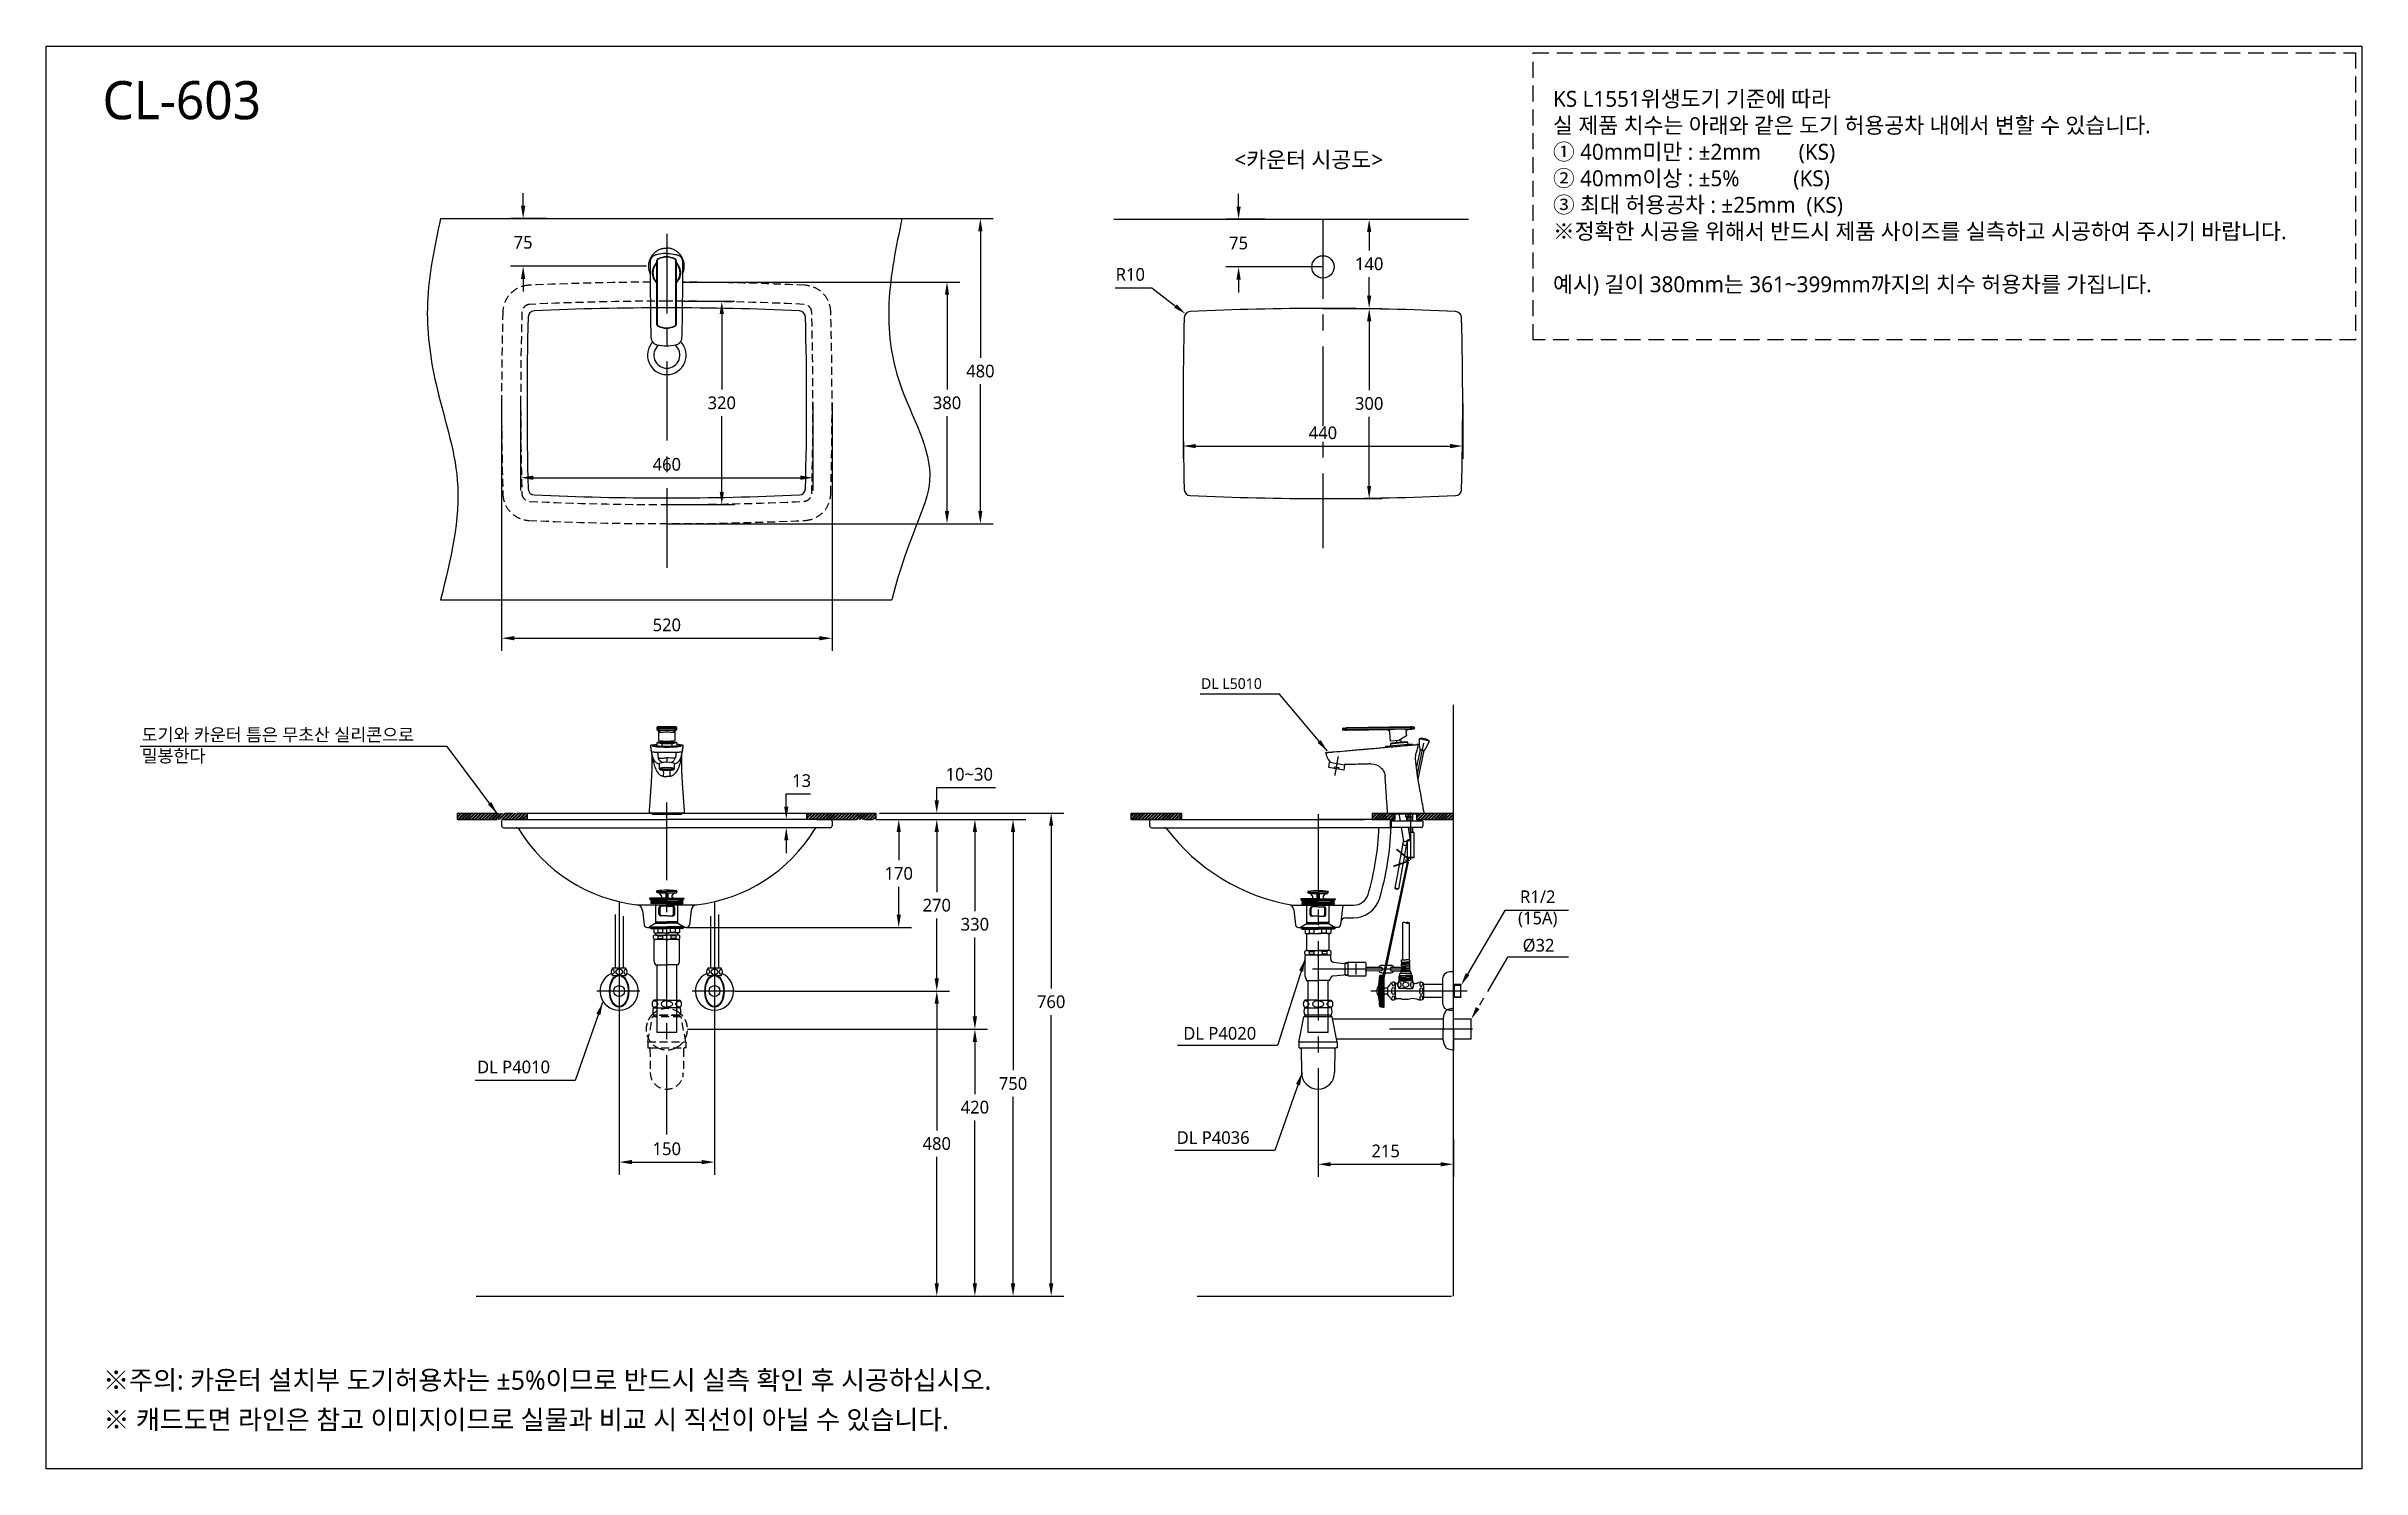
# Model space of a CAD drawing. Extents: x 572 to 8286, y -137 to 2100.
# Drawn here: x 4643 to 8286, y -137 to 2100 of the extents above; entities that cross this region are included whole.
import ezdxf

# ---------------------------------------------------------------- set-up
doc = ezdxf.new("R2010")
doc.units = 0
doc.header["$LTSCALE"] = 50
doc.header["$MEASUREMENT"] = 0
for name, pattern in [('CENTER', [2, 1.25, -0.25, 0.25, -0.25]), ('DASHED', [0.75, 0.5, -0.25]), ('HIDDEN', [0.375, 0.25, -0.125])]:
    doc.linetypes.add(name, pattern=pattern)
doc.layers.get('0').update_dxf_attribs({"linetype": 'CONTINUOUS'})
doc.layers.get('DEFPOINTS').update_dxf_attribs({"linetype": 'CONTINUOUS'})
for name, color, linetype in [('1', 1, 'CENTER'), ('2', 2, 'HIDDEN'), ('3', 3, 'CONTINUOUS'), ('30', 7, 'CONTINUOUS'), ('4', 4, 'CONTINUOUS'), ('5', 5, 'CONTINUOUS'), ('6', 6, 'CONTINUOUS'), ('7', 7, 'CONTINUOUS'), ('CENTER', 2, 'CENTER'), ('SA-DOOR', 4, 'CONTINUOUS')]:
    doc.layers.add(name, color=color, linetype=linetype)
doc.styles.add('GHS', font='romans', dxfattribs={"bigfont": 'ghs'})
doc.styles.add('ROMANS', font='romans')
doc.styles.get("Standard").update_dxf_attribs({"font": 'NanumGothic.ttf'})
doc.dimstyles.get("Standard").update_dxf_attribs({"dimtxt": 2.5, "dimasz": 2, "dimexe": 2, "dimexo": 1, "dimgap": 2, "dimtad": 1, "dimdec": 0, "dimlfac": 10, "dimrnd": 1, "dimzin": 0, "dimdsep": 46, "dimtxsty": 'Standard', "dimcen": 0, "dimclrd": 7, "dimclre": 7, "dimclrt": 2, "dimadec": 0, "dimazin": 0, "dimtfac": 1, "dimtdec": 0, "dimtofl": 0, "dimtmove": 0, "dimatfit": 3, "dimfxl": 0, "dimtolj": 1, "dimtzin": 0, "dimarcsym": 0})

msp = doc.modelspace()

# ---------------------------------------------------------------- texts
at = {"attachment_point": 1, "style": 'GHS'}
for s, insert, char_height, width in [('{\\fNanumGothic|b0|i0|c0|p50;CL-603\\fNanumGothic|b0|i0|c129|p50; }', (4731.10814, 2045.27793), 60, 668.8230612), ('{\\fNanumGothic|b0|i0|c129|p50;※ 캐드도면 라인은 참고 이미지이므로 실물과 비교 시 직선이 아닐 수 있습니다.}', (4732.73629, -45.1917), 30, 1933.7305945)]:
    msp.add_mtext(s, dxfattribs=dict(at, insert=insert, char_height=char_height, width=width))
at = {"color": 2, "attachment_point": 1, "style": 'GHS'}
for s, width, insert, char_height in [('{\\fNanumGothic|b0|i0|c129|p50;<카운터 시공도>}', 310.7575279, (6512.28448, 1934.16108), 25), ('{\\fNanumGothic|b0|i0|c129|p50;DL L5010}', 155.8345136, (6459.77395, 1106.05644), 17), ('{\\fNanumGothic|b0|i0|c129|p50;DL P4020}', 158.3659725, (6431.91332, 557.37913), 20), ('{\\fNanumGothic|b0|i0|c129|p50;DL P4010}', 158.3659725, (5320.635, 504.46938), 20), ('{\\fNanumGothic|b0|i0|c129|p50;DL P4036}', 158.3659725, (6421.50144, 393.34934), 20)]:
    msp.add_mtext_dynamic_manual_height_columns(s, width=width, gutter_width=13.505, heights=[0], dxfattribs=dict(at, insert=insert, char_height=char_height))
at = {"insert": (4792.86315, 1027.09338), "char_height": 20, "attachment_point": 1, "style": 'GHS'}
msp.add_mtext_dynamic_manual_height_columns('{\\fNanumGothic|b0|i0|c129|p50;도기와 카운터 틈은 무초산 실리콘으로 \\P밀봉한다}', width=518.1591402, gutter_width=13.5, heights=[0], dxfattribs=at)
at = {"layer": '1', "color": 2, "insert": (6989.69604, 743.27348), "char_height": 20, "width": 84.7619048, "attachment_point": 5}
msp.add_mtext('R1/2\\P(15A)', dxfattribs=at)
at = {"layer": '1', "color": 2, "insert": (6990.93116, 685.48829), "char_height": 20, "attachment_point": 5}
msp.add_mtext('%%C32', dxfattribs=at)
at = {"layer": '2', "color": 7, "insert": (7013.70162, 1868.78309), "char_height": 25, "attachment_point": 4, "style": 'ROMANS'}
msp.add_mtext('{\\fNanumGothic|b0|i0|c0|p50;KS L1551\\fNanumGothic|b0|i0|c129|p50;위생도기 기준에 따라 \\P실 제품 치수는 아래와 같은 도기 허용공차 내에서 변할 수 있습니다. \\fNanumGothic|b0|i0|c0|p50;\\P\\fNanumGothic|b0|i0|c129|p50;① \\fNanumGothic|b0|i0|c0|p50;40mm\\fNanumGothic|b0|i0|c129|p50;미만 : ±2mm       (KS)\\fNanumGothic|b0|i0|c0|p50; \\P\\fNanumGothic|b0|i0|c129|p50;② \\fNanumGothic|b0|i0|c0|p50;40mm\\fNanumGothic|b0|i0|c129|p50;이상 : ±5%          (KS)\\fNanumGothic|b0|i0|c0|p50;\\P\\fNanumGothic|b0|i0|c129|p50;③ 최대 허용공차 : ±25mm  (KS)\\fNanumGothic|b0|i0|c0|p50;\\P※\\fNanumGothic|b0|i0|c129|p50;정확한 시공을 위해서 반드시 제품 사이즈를 실측하고 시공하여 주시기 바랍니다\\fNanumGothic|b0|i0|c0|p50;.\\P\\P\\fNanumGothic|b0|i0|c129|p50;예시\\fNanumGothic|b0|i0|c0|p50;) \\fNanumGothic|b0|i0|c129|p50;길이 3\\fNanumGothic|b0|i0|c0|p50;80mm\\fNanumGothic|b0|i0|c129|p50;는 361\\fNanumGothic|b0|i0|c0|p50;~\\fNanumGothic|b0|i0|c129|p50;399\\fNanumGothic|b0|i0|c0|p50;mm\\fNanumGothic|b0|i0|c129|p50;까지의 치수 허용차를 가집니다\\fNanumGothic|b0|i0|c0|p50;.}', dxfattribs=at)
at = {"layer": '3', "color": 1, "insert": (4732.21618, 16.88361), "char_height": 30, "attachment_point": 1, "style": 'GHS'}
msp.add_mtext_dynamic_manual_height_columns('{\\fNanumGothic|b0|i0|c129|p50;※주의: 카운터 설치부 도기허용차는 ±5%이므로 반드시 실측 확인 후 시공하십시오.}', width=3042.4010348, gutter_width=13.505, heights=[0], dxfattribs=at)

# ---------------------------------------------------------------- blocks, each defined once
blk = doc.blocks.new('*D29')
at = {"color": 3, "lineweight": -2}
for p, q in [((5544.2, 589.2), (5544.2, 324.9)), ((5694.2, 589.2), (5694.2, 324.9)), ((5564.2, 344.9), (5674.2, 344.9))]:
    blk.add_line(p, q, dxfattribs=at)
at = {"color": 3}
for points in [[(5564.2, 348.2), (5564.2, 341.5), (5544.2, 344.9)], [(5674.2, 348.2), (5674.2, 341.5), (5694.2, 344.9)]]:
    blk.add_solid(points, dxfattribs=at)
at = {"layer": 'DEFPOINTS', "color": 0}
for p in [(5544.2, 589.2), (5694.2, 589.2), (5694.2, 344.9)]:
    blk.add_point(p, dxfattribs=at)
at = {"color": 2, "insert": (5619.2, 365.7), "char_height": 20, "attachment_point": 5}
blk.add_mtext('\\A1;150', dxfattribs=at)
blk = doc.blocks.new('*D37')
at = {"layer": '3', "color": 3, "lineweight": -2}
for p, q in [((6643.9, 479.7), (6643.9, 321.4)), ((6856.9, 380.5), (6856.9, 321.4)), ((6663.9, 341.4), (6836.9, 341.4))]:
    blk.add_line(p, q, dxfattribs=at)
at = {"layer": '3', "color": 3}
for points in [[(6663.9, 344.7), (6663.9, 338.1), (6643.9, 341.4)], [(6836.9, 344.7), (6836.9, 338.1), (6856.9, 341.4)]]:
    blk.add_solid(points, dxfattribs=at)
at = {"layer": 'DEFPOINTS', "color": 0}
for p in [(6643.9, 479.7), (6856.9, 380.5), (6856.9, 341.4)]:
    blk.add_point(p, dxfattribs=at)
at = {"layer": '3', "color": 2, "insert": (6750.4, 362.3), "char_height": 20, "attachment_point": 5}
blk.add_mtext('\\A1;215', dxfattribs=at)
blk = doc.blocks.new('*D38')
at = {"color": 3, "lineweight": -2}
for p, q in [((5651.7, 553.9), (6124, 553.9)), ((6104, 533.9), (6104, 451.9)), ((6104, 153.9), (6104, 410.2)), ((5919.2, 133.9), (6124, 133.9))]:
    blk.add_line(p, q, dxfattribs=at)
at = {"color": 3}
for points in [[(6100.6, 533.9), (6107.3, 533.9), (6104, 553.9)], [(6100.6, 153.9), (6107.3, 153.9), (6104, 133.9)]]:
    blk.add_solid(points, dxfattribs=at)
at = {"layer": 'DEFPOINTS', "color": 0}
for p in [(5651.7, 553.9), (5919.2, 133.9), (6104, 133.9)]:
    blk.add_point(p, dxfattribs=at)
at = {"color": 2, "insert": (6104, 431.1), "char_height": 20, "attachment_point": 5}
blk.add_mtext('\\A1;420', dxfattribs=at)
blk = doc.blocks.new('*D39')
at = {"color": 3, "lineweight": -2}
for p, q in [((6004.2, 883.9), (6064, 883.9)), ((6044, 863.9), (6044, 769.7)), ((6044, 633.9), (6044, 728)), ((5726.8, 613.9), (6064, 613.9))]:
    blk.add_line(p, q, dxfattribs=at)
at = {"color": 3}
for points in [[(6040.6, 863.9), (6047.3, 863.9), (6044, 883.9)], [(6040.6, 633.9), (6047.3, 633.9), (6044, 613.9)]]:
    blk.add_solid(points, dxfattribs=at)
at = {"layer": 'DEFPOINTS', "color": 0}
for p in [(6004.2, 883.9), (5726.8, 613.9), (6044, 613.9)]:
    blk.add_point(p, dxfattribs=at)
at = {"color": 2, "insert": (6044, 748.9), "char_height": 20, "attachment_point": 5}
blk.add_mtext('\\A1;270', dxfattribs=at)
blk = doc.blocks.new('*D40')
at = {"color": 3, "lineweight": -2}
for p, q in [((6064, 883.9), (6124, 883.9)), ((6104, 863.9), (6104, 739.8)), ((6104, 573.9), (6104, 698)), ((5651.7, 553.9), (6124, 553.9))]:
    blk.add_line(p, q, dxfattribs=at)
at = {"color": 3}
for points in [[(6100.6, 863.9), (6107.3, 863.9), (6104, 883.9)], [(6100.6, 573.9), (6107.3, 573.9), (6104, 553.9)]]:
    blk.add_solid(points, dxfattribs=at)
at = {"layer": 'DEFPOINTS', "color": 0}
for p in [(6064, 883.9), (5651.7, 553.9), (6104, 553.9)]:
    blk.add_point(p, dxfattribs=at)
at = {"color": 2, "insert": (6104, 718.9), "char_height": 20, "attachment_point": 5}
blk.add_mtext('\\A1;330', dxfattribs=at)
blk = doc.blocks.new('*D41')
at = {"color": 3, "lineweight": -2}
for p, q in [((5948.4, 883.9), (6004.2, 883.9)), ((5984.2, 863.9), (5984.2, 819.7)), ((5984.2, 733.9), (5984.2, 778.1)), ((5649.8, 713.9), (6004.2, 713.9))]:
    blk.add_line(p, q, dxfattribs=at)
at = {"color": 3}
for points in [[(5980.9, 863.9), (5987.5, 863.9), (5984.2, 883.9)], [(5980.9, 733.9), (5987.5, 733.9), (5984.2, 713.9)]]:
    blk.add_solid(points, dxfattribs=at)
at = {"layer": 'DEFPOINTS', "color": 0}
for p in [(5948.4, 883.9), (5649.8, 713.9), (5984.2, 713.9)]:
    blk.add_point(p, dxfattribs=at)
at = {"color": 2, "insert": (5984.2, 798.9), "char_height": 20, "attachment_point": 5}
blk.add_mtext('\\A1;170', dxfattribs=at)
blk = doc.blocks.new('*D42')
at = {"color": 3, "lineweight": -2}
for p, q in [((5953.9, 893.9), (6244, 893.9)), ((6224, 873.9), (6224, 617.9)), ((6224, 153.9), (6224, 576.1)), ((6184, 133.9), (6244, 133.9))]:
    blk.add_line(p, q, dxfattribs=at)
at = {"color": 3}
for points in [[(6220.6, 873.9), (6227.3, 873.9), (6224, 893.9)], [(6220.6, 153.9), (6227.3, 153.9), (6224, 133.9)]]:
    blk.add_solid(points, dxfattribs=at)
at = {"layer": 'DEFPOINTS', "color": 0}
for p in [(5953.9, 893.9), (6184, 133.9), (6224, 133.9)]:
    blk.add_point(p, dxfattribs=at)
at = {"color": 2, "insert": (6224, 597), "char_height": 20, "attachment_point": 5}
blk.add_mtext('\\A1;760', dxfattribs=at)
blk = doc.blocks.new('*D43')
at = {"color": 3, "lineweight": -2}
for p, q in [((6124, 883.9), (6184, 883.9)), ((6164, 863.9), (6164, 489.2)), ((6164, 153.9), (6164, 447.5)), ((6124, 133.9), (6184, 133.9))]:
    blk.add_line(p, q, dxfattribs=at)
at = {"color": 3}
for points in [[(6160.6, 863.9), (6167.3, 863.9), (6164, 883.9)], [(6160.6, 153.9), (6167.3, 153.9), (6164, 133.9)]]:
    blk.add_solid(points, dxfattribs=at)
at = {"layer": 'DEFPOINTS', "color": 0}
for p in [(6124, 883.9), (6124, 133.9), (6164, 133.9)]:
    blk.add_point(p, dxfattribs=at)
at = {"color": 2, "insert": (6164, 468.4), "char_height": 20, "attachment_point": 5}
blk.add_mtext('\\A1;750', dxfattribs=at)
blk = doc.blocks.new('*D44')
at = {"color": 3, "lineweight": -2}
for p, q in [((5393.1, 1849.1), (5393.1, 1869.1)), ((5430.3, 1829.1), (5373.1, 1829.1)), ((5587.3, 1754.1), (5373.1, 1754.1)), ((5393.1, 1734.1), (5393.1, 1714.1))]:
    blk.add_line(p, q, dxfattribs=at)
at = {"color": 3}
for points in [[(5389.8, 1849.1), (5396.5, 1849.1), (5393.1, 1829.1)], [(5389.8, 1734.1), (5396.5, 1734.1), (5393.1, 1754.1)]]:
    blk.add_solid(points, dxfattribs=at)
at = {"layer": 'DEFPOINTS', "color": 0}
for p in [(5393.1, 1829.1), (5430.3, 1829.1), (5587.3, 1754.1)]:
    blk.add_point(p, dxfattribs=at)
at = {"color": 2, "insert": (5393.1, 1791.6), "char_height": 20, "attachment_point": 5}
blk.add_mtext('\\A1;75', dxfattribs=at)
blk = doc.blocks.new('*D45')
at = {"color": 3, "lineweight": -2}
for p, q in [((6518.9, 1848), (6518.9, 1868)), ((6560.8, 1828), (6498.9, 1828)), ((6651.6, 1753), (6498.9, 1753)), ((6518.9, 1733), (6518.9, 1713))]:
    blk.add_line(p, q, dxfattribs=at)
at = {"color": 3}
for points in [[(6515.6, 1848), (6522.3, 1848), (6518.9, 1828)], [(6515.6, 1733), (6522.3, 1733), (6518.9, 1753)]]:
    blk.add_solid(points, dxfattribs=at)
at = {"layer": 'DEFPOINTS', "color": 0}
for p in [(6518.9, 1828), (6560.8, 1828), (6651.6, 1753)]:
    blk.add_point(p, dxfattribs=at)
at = {"color": 2, "insert": (6518.9, 1790.5), "char_height": 20, "attachment_point": 5}
blk.add_mtext('\\A1;75', dxfattribs=at)
blk = doc.blocks.new('*D46')
at = {"color": 3, "lineweight": -2}
for p, q in [((6044, 913.9), (6044, 933.9)), ((6044, 933.9), (6136.4, 933.9)), ((5948.4, 883.9), (6064, 883.9)), ((5953.9, 893.9), (6064, 893.9)), ((6044, 863.9), (6044, 843.9))]:
    blk.add_line(p, q, dxfattribs=at)
at = {"color": 3}
for points in [[(6040.6, 913.9), (6047.3, 913.9), (6044, 893.9)], [(6040.6, 863.9), (6047.3, 863.9), (6044, 883.9)]]:
    blk.add_solid(points, dxfattribs=at)
at = {"layer": 'DEFPOINTS', "color": 0}
for p in [(5948.4, 883.9), (5953.9, 893.9), (6044, 893.9)]:
    blk.add_point(p, dxfattribs=at)
at = {"color": 2, "insert": (6095.2, 954.8), "char_height": 20, "attachment_point": 5}
blk.add_mtext('\\A1;10~30', dxfattribs=at)
blk = doc.blocks.new('*D47')
at = {"color": 3, "lineweight": -2}
for p, q in [((5807.2, 903.9), (5807.2, 923.9)), ((5807.2, 923.9), (5845.3, 923.9)), ((5855.2, 883.9), (5787.2, 883.9)), ((5876.2, 870.9), (5787.2, 870.9)), ((5807.2, 850.9), (5807.2, 830.9))]:
    blk.add_line(p, q, dxfattribs=at)
at = {"color": 3}
for points in [[(5803.9, 903.9), (5810.5, 903.9), (5807.2, 883.9)], [(5803.9, 850.9), (5810.5, 850.9), (5807.2, 870.9)]]:
    blk.add_solid(points, dxfattribs=at)
at = {"layer": 'DEFPOINTS', "color": 0}
for p in [(5807.2, 883.9), (5855.2, 883.9), (5876.2, 870.9)]:
    blk.add_point(p, dxfattribs=at)
at = {"color": 2, "insert": (5831.3, 944.8), "char_height": 20, "attachment_point": 5}
blk.add_mtext('\\A1;{\\fNanumGothic|b0|i0|c129|p50;13}', dxfattribs=at)
blk = doc.blocks.new('*D30')
at = {"color": 3, "lineweight": -2}
for p, q in [((5644.5, 1729.1), (6080.1, 1729.1)), ((6060.1, 1709.1), (6060.1, 1560)), ((6060.1, 1369.1), (6060.1, 1518.2)), ((5619.2, 1349.1), (6080.1, 1349.1))]:
    blk.add_line(p, q, dxfattribs=at)
at = {"color": 3}
for points in [[(6056.7, 1709.1), (6063.4, 1709.1), (6060.1, 1729.1)], [(6056.7, 1369.1), (6063.4, 1369.1), (6060.1, 1349.1)]]:
    blk.add_solid(points, dxfattribs=at)
at = {"layer": 'DEFPOINTS', "color": 0}
for p in [(5644.5, 1729.1), (5619.2, 1349.1), (6060.1, 1349.1)]:
    blk.add_point(p, dxfattribs=at)
at = {"color": 2, "insert": (6060.1, 1539.1), "char_height": 20, "attachment_point": 5}
blk.add_mtext('\\A1;380', dxfattribs=at)
blk = doc.blocks.new('*D31')
at = {"color": 3, "lineweight": -2}
for p, q in [((6431.6, 1538.1), (6431.6, 1451.2)), ((6871.6, 1538.1), (6871.6, 1451.2)), ((6451.6, 1471.2), (6851.6, 1471.2))]:
    blk.add_line(p, q, dxfattribs=at)
at = {"color": 3}
for points in [[(6451.6, 1474.5), (6451.6, 1467.8), (6431.6, 1471.2)], [(6851.6, 1474.5), (6851.6, 1467.8), (6871.6, 1471.2)]]:
    blk.add_solid(points, dxfattribs=at)
at = {"layer": 'DEFPOINTS', "color": 0}
for p in [(6431.6, 1538.1), (6871.6, 1538.1), (6871.6, 1471.2)]:
    blk.add_point(p, dxfattribs=at)
at = {"color": 2, "insert": (6651.6, 1492), "char_height": 20, "attachment_point": 5}
blk.add_mtext('\\A1;440', dxfattribs=at)
blk = doc.blocks.new('*D32')
at = {"color": 3, "lineweight": -2}
for p, q in [((6651.6, 1687.6), (6744.4, 1687.6)), ((6724.4, 1667.6), (6724.4, 1559)), ((6724.4, 1408.6), (6724.4, 1517.2)), ((6651.6, 1388.6), (6744.4, 1388.6))]:
    blk.add_line(p, q, dxfattribs=at)
at = {"color": 3}
for points in [[(6721.1, 1667.6), (6727.7, 1667.6), (6724.4, 1687.6)], [(6721.1, 1408.6), (6727.7, 1408.6), (6724.4, 1388.6)]]:
    blk.add_solid(points, dxfattribs=at)
at = {"layer": 'DEFPOINTS', "color": 0}
for p in [(6651.6, 1687.6), (6651.6, 1388.6), (6724.4, 1388.6)]:
    blk.add_point(p, dxfattribs=at)
at = {"color": 2, "insert": (6724.4, 1538.1), "char_height": 20, "attachment_point": 5}
blk.add_mtext('\\A1;300', dxfattribs=at)
blk = doc.blocks.new('*D33')
at = {"color": 3, "lineweight": -2}
for p, q in [((5646.5, 1699.1), (5725.7, 1699.1)), ((5705.7, 1679.1), (5705.7, 1560)), ((5705.7, 1399.1), (5705.7, 1518.2)), ((5619.2, 1379.1), (5725.7, 1379.1))]:
    blk.add_line(p, q, dxfattribs=at)
at = {"color": 3}
for points in [[(5702.4, 1679.1), (5709, 1679.1), (5705.7, 1699.1)], [(5702.4, 1399.1), (5709, 1399.1), (5705.7, 1379.1)]]:
    blk.add_solid(points, dxfattribs=at)
at = {"layer": 'DEFPOINTS', "color": 0}
for p in [(5646.5, 1699.1), (5619.2, 1379.1), (5705.7, 1379.1)]:
    blk.add_point(p, dxfattribs=at)
at = {"color": 2, "insert": (5705.7, 1539.1), "char_height": 20, "attachment_point": 5}
blk.add_mtext('\\A1;320', dxfattribs=at)
blk = doc.blocks.new('*D34')
at = {"color": 3, "lineweight": -2}
for p, q in [((6601.6, 1828), (6744.4, 1828)), ((6724.4, 1808), (6724.4, 1778.7)), ((6724.4, 1707.6), (6724.4, 1737)), ((6651.6, 1687.6), (6744.4, 1687.6))]:
    blk.add_line(p, q, dxfattribs=at)
at = {"color": 3}
for points in [[(6721.1, 1808), (6727.7, 1808), (6724.4, 1828)], [(6721.1, 1707.6), (6727.7, 1707.6), (6724.4, 1687.6)]]:
    blk.add_solid(points, dxfattribs=at)
at = {"layer": 'DEFPOINTS', "color": 0}
for p in [(6601.6, 1828), (6724.4, 1828), (6651.6, 1687.6)]:
    blk.add_point(p, dxfattribs=at)
at = {"color": 2, "insert": (6724.4, 1757.8), "char_height": 20, "attachment_point": 5}
blk.add_mtext('\\A1;140', dxfattribs=at)
blk = doc.blocks.new('*D35')
at = {"color": 3, "lineweight": -2}
for p, q in [((5726.8, 613.9), (6064, 613.9)), ((6044, 593.9), (6044, 394.8)), ((6044, 153.9), (6044, 353)), ((5919.2, 133.9), (6064, 133.9))]:
    blk.add_line(p, q, dxfattribs=at)
at = {"color": 3}
for points in [[(6040.6, 593.9), (6047.3, 593.9), (6044, 613.9)], [(6040.6, 153.9), (6047.3, 153.9), (6044, 133.9)]]:
    blk.add_solid(points, dxfattribs=at)
at = {"layer": 'DEFPOINTS', "color": 0}
for p in [(5726.8, 613.9), (5919.2, 133.9), (6044, 133.9)]:
    blk.add_point(p, dxfattribs=at)
at = {"color": 2, "insert": (6044, 373.9), "char_height": 20, "attachment_point": 5}
blk.add_mtext('\\A1;480', dxfattribs=at)
blk = doc.blocks.new('*D36')
at = {"color": 3, "lineweight": -2}
for p, q in [((5989.2, 1829.1), (6132.6, 1829.1)), ((6112.6, 1809.1), (6112.6, 1610)), ((6112.6, 1369.1), (6112.6, 1568.3)), ((5619.2, 1349.1), (6132.6, 1349.1))]:
    blk.add_line(p, q, dxfattribs=at)
at = {"color": 3}
for points in [[(6109.2, 1809.1), (6115.9, 1809.1), (6112.6, 1829.1)], [(6109.2, 1369.1), (6115.9, 1369.1), (6112.6, 1349.1)]]:
    blk.add_solid(points, dxfattribs=at)
at = {"layer": 'DEFPOINTS', "color": 0}
for p in [(5989.2, 1829.1), (5619.2, 1349.1), (6112.6, 1349.1)]:
    blk.add_point(p, dxfattribs=at)
at = {"color": 2, "insert": (6112.6, 1589.1), "char_height": 20, "attachment_point": 5}
blk.add_mtext('\\A1;480', dxfattribs=at)
blk = doc.blocks.new('*D48')
at = {"color": 3, "lineweight": -2}
for p, q in [((5389.2, 1539.1), (5389.2, 1401.4)), ((5849.2, 1539.1), (5849.2, 1401.4)), ((5409.2, 1421.4), (5829.2, 1421.4))]:
    blk.add_line(p, q, dxfattribs=at)
at = {"color": 3}
for points in [[(5409.2, 1424.8), (5409.2, 1418.1), (5389.2, 1421.4)], [(5829.2, 1424.8), (5829.2, 1418.1), (5849.2, 1421.4)]]:
    blk.add_solid(points, dxfattribs=at)
at = {"layer": 'DEFPOINTS', "color": 0}
for p in [(5389.2, 1539.1), (5849.2, 1539.1), (5849.2, 1421.4)]:
    blk.add_point(p, dxfattribs=at)
at = {"color": 2, "insert": (5619.2, 1442.3), "char_height": 20, "attachment_point": 5}
blk.add_mtext('\\A1;460', dxfattribs=at)
blk = doc.blocks.new('*D49')
at = {"color": 3, "lineweight": -2}
for p, q in [((5359.2, 1539.1), (5359.2, 1148.9)), ((5879.2, 1539.1), (5879.2, 1148.9)), ((5379.2, 1168.9), (5859.2, 1168.9))]:
    blk.add_line(p, q, dxfattribs=at)
at = {"color": 3}
for points in [[(5379.2, 1172.3), (5379.2, 1165.6), (5359.2, 1168.9)], [(5859.2, 1172.3), (5859.2, 1165.6), (5879.2, 1168.9)]]:
    blk.add_solid(points, dxfattribs=at)
at = {"layer": 'DEFPOINTS', "color": 0}
for p in [(5359.2, 1539.1), (5879.2, 1539.1), (5879.2, 1168.9)]:
    blk.add_point(p, dxfattribs=at)
at = {"color": 2, "insert": (5619.2, 1189.8), "char_height": 20, "attachment_point": 5}
blk.add_mtext('\\A1;520', dxfattribs=at)
blk = doc.blocks.new('*D52')
at = {"color": 3, "lineweight": -2}
for p, q in [((6324.7, 1720.3), (6382.6, 1720.3)), ((6382.6, 1720.3), (6419.7, 1691.4))]:
    blk.add_line(p, q, dxfattribs=at)
at = {"color": 3}
blk.add_solid([(6421.8, 1694), (6417.7, 1688.8), (6435.5, 1679.1)], dxfattribs=at)
at = {"layer": 'DEFPOINTS', "color": 0}
for p in [(6435.5, 1679.1), (6443.4, 1673)]:
    blk.add_point(p, dxfattribs=at)
at = {"color": 2, "insert": (6348.6, 1741.1), "char_height": 20, "attachment_point": 5}
blk.add_mtext('\\A1;R10', dxfattribs=at)

# ---------------------------------------------------------------- dimensions: what is measured, and where the dimension line sits
for base, p1, p2, picture, middle in [((5393.1223, 1829.14283), (5587.25338, 1754.14283), (5430.31198, 1829.14283), '*D44', (5393.1223, 1791.64283)), ((6518.94864, 1828.03947), (6651.59007, 1753.03947), (6560.7563, 1828.03947), '*D45', (6518.94864, 1790.53947)), ((6223.96785, 133.87989), (5953.92282, 893.87989), (6183.96785, 133.87989), '*D42', (6223.96785, 596.97369)), ((6163.96785, 133.87989), (6123.96785, 883.87989), (6123.96785, 133.87989), '*D43', (6163.96785, 468.35411)), ((6103.96785, 133.87989), (5651.70162, 553.87989), (5919.20162, 133.87989), '*D38', (6103.96785, 431.05529))]:
    dim = msp.add_linear_dim(base=base, p1=p1, p2=p2, angle=90, dimstyle='Standard', override={"dimtxt": 20, "dimasz": 20, "dimexe": 20, "dimexo": 0, "dimgap": 10, "dimtih": 1, "dimtoh": 1, "dimdec": 4, "dimlfac": 1, "dimzin": 8, "dimclrd": 3, "dimclre": 3, "dimtdec": 4, "dimarcsym": 1})
    dim.commit()
    dim.dimension.update_dxf_attribs({"geometry": picture, "text_midpoint": middle, "dimtype": 160})
for base, p1, p2, picture, middle in [((6112.55842, 1349.14283), (5989.20162, 1829.14283), (5619.20162, 1349.14283), '*D36', (6112.55842, 1589.14283)), ((6724.3892, 1828.03947), (6651.59007, 1687.64283), (6601.59007, 1828.03947), '*D34', (6724.3892, 1757.84115)), ((6060.06024, 1349.14283), (5644.45745, 1729.07575), (5619.20162, 1349.14283), '*D30', (6060.06024, 1539.10929)), ((5705.69747, 1379.14283), (5646.48857, 1699.06403), (5619.20162, 1379.14283), '*D33', (5705.69747, 1539.10343)), ((5984.20162, 713.87989), (5948.41442, 883.87989), (5649.75477, 713.87989), '*D41', (5984.20162, 798.87989)), ((6103.96785, 553.87989), (6063.96785, 883.87989), (5651.70162, 553.87989), '*D40', (6103.96785, 718.87989)), ((6043.96785, 613.87989), (6004.20162, 883.87989), (5726.82819, 613.87989), '*D39', (6043.96785, 748.87989)), ((6043.96785, 133.87989), (5726.82819, 613.87989), (5919.20162, 133.87989), '*D35', (6043.96785, 373.87989))]:
    dim = msp.add_linear_dim(base=base, p1=p1, p2=p2, angle=90, dimstyle='Standard', override={"dimtxt": 20, "dimasz": 20, "dimexe": 20, "dimexo": 0, "dimgap": 10, "dimtih": 1, "dimtoh": 1, "dimdec": 4, "dimlfac": 1, "dimzin": 8, "dimclrd": 3, "dimclre": 3, "dimtdec": 4, "dimarcsym": 1})
    dim.commit()
    dim.dimension.update_dxf_attribs({"geometry": picture, "text_midpoint": middle})
dim = msp.add_radius_dim(center=(6443.39574, 1672.96871), mpoint=(6435.5062, 1679.11324), dimstyle='Standard', override={"dimtxt": 20, "dimasz": 20, "dimexe": 20, "dimexo": 0, "dimgap": 10, "dimtih": 1, "dimtoh": 1, "dimdec": 4, "dimlfac": 1, "dimzin": 8, "dimclrd": 3, "dimclre": 3, "dimtdec": 4, "dimarcsym": 1})
dim.commit()
dim.dimension.update_dxf_attribs({"geometry": '*D52', "text_midpoint": (6348.64346, 1720.30156), "dimtype": 164})
dim = msp.add_linear_dim(base=(6724.3892, 1388.64283), p1=(6651.59007, 1687.64283), p2=(6651.59007, 1388.64283), angle=90, text='300', dimstyle='Standard', override={"dimtxt": 20, "dimasz": 20, "dimexe": 20, "dimexo": 0, "dimgap": 10, "dimtih": 1, "dimtoh": 1, "dimdec": 4, "dimlfac": 1, "dimzin": 8, "dimclrd": 3, "dimclre": 3, "dimtdec": 4, "dimarcsym": 1})
dim.commit()
dim.dimension.update_dxf_attribs({"geometry": '*D32', "text_midpoint": (6724.3892, 1538.14283), "dimtype": 160})
for base, p1, p2, override, picture, middle in [((5879.20162, 1168.9378), (5359.20162, 1539.14283), (5879.20162, 1539.14283), {"dimtxt": 20, "dimasz": 20, "dimexe": 20, "dimexo": 0, "dimgap": 10, "dimtih": 1, "dimtoh": 1, "dimdec": 4, "dimlfac": 1, "dimzin": 8, "dimclrd": 3, "dimclre": 3, "dimtdec": 4, "dimarcsym": 1}, '*D49', (5619.20162, 1168.9378)), ((6871.59007, 1471.17207), (6431.59007, 1538.14283), (6871.59007, 1538.14283), {"dimtxt": 20, "dimasz": 20, "dimexe": 20, "dimexo": 0, "dimgap": 10, "dimdec": 4, "dimlfac": 1, "dimzin": 8, "dimclrd": 3, "dimclre": 3, "dimtdec": 4, "dimarcsym": 1}, '*D31', (6651.59007, 1471.17207))]:
    dim = msp.add_linear_dim(base=base, p1=p1, p2=p2, dimstyle='Standard', override=override)
    dim.commit()
    dim.dimension.update_dxf_attribs({"geometry": picture, "text_midpoint": middle, "dimtype": 160})
for base, p1, p2, override, picture, middle in [((5849.20162, 1421.4416), (5389.20162, 1539.14283), (5849.20162, 1539.14283), {"dimtxt": 20, "dimasz": 20, "dimexe": 20, "dimexo": 0, "dimgap": 10, "dimtih": 1, "dimtoh": 1, "dimdec": 4, "dimlfac": 1, "dimzin": 8, "dimclrd": 3, "dimclre": 3, "dimtdec": 4, "dimarcsym": 1}, '*D48', (5619.20162, 1442.32858)), ((5694.20162, 344.87859), (5544.20162, 589.22136), (5694.20162, 589.22136), {"dimtxt": 20, "dimasz": 20, "dimexe": 20, "dimexo": 0, "dimgap": 10, "dimdec": 4, "dimlfac": 1, "dimzin": 8, "dimclrd": 3, "dimclre": 3, "dimtdec": 4}, '*D29', (5619.20162, 365.73695))]:
    dim = msp.add_linear_dim(base=base, p1=p1, p2=p2, dimstyle='Standard', override=override)
    dim.commit()
    dim.dimension.update_dxf_attribs({"geometry": picture, "text_midpoint": middle})
for base, p1, p2, text, picture, middle in [((5807.21151, 883.87989), (5876.2037, 870.87989), (5855.20162, 883.87989), '{\\fNanumGothic|b0|i0|c129|p50;<>}', '*D47', (5831.26015, 944.78118)), ((6043.96785, 893.87989), (5948.41442, 883.87989), (5953.92282, 893.87989), '<>~30', '*D46', (6095.18387, 954.78118))]:
    dim = msp.add_linear_dim(base=base, p1=p1, p2=p2, angle=90, text=text, dimstyle='Standard', override={"dimtxt": 20, "dimasz": 20, "dimexe": 20, "dimexo": 0, "dimgap": 10, "dimtih": 1, "dimtoh": 1, "dimdec": 4, "dimlfac": 1, "dimzin": 8, "dimclrd": 3, "dimclre": 3, "dimtdec": 4, "dimarcsym": 1})
    dim.commit()
    dim.dimension.update_dxf_attribs({"geometry": picture, "text_midpoint": middle})
at = {"layer": '3'}
dim = msp.add_linear_dim(base=(6856.93017, 341.39897), p1=(6643.93017, 479.68104), p2=(6856.93017, 380.5205), text='215', dimstyle='Standard', override={"dimtxt": 20, "dimasz": 20, "dimexe": 20, "dimexo": 0, "dimgap": 10, "dimdec": 4, "dimlfac": 1, "dimzin": 8, "dimclrd": 3, "dimclre": 3, "dimtdec": 4}, dxfattribs=at)
dim.commit()
dim.dimension.update_dxf_attribs({"geometry": '*D37', "text_midpoint": (6750.43017, 362.28595)})

# ---------------------------------------------------------------- hatches: boundary and pattern name
h = msp.add_hatch()
h.set_pattern_fill('ANSI32', color=256, scale=10)
h.set_pattern_definition([(45, (7827.673, 74.737), (-2.6516504, 2.6516504), []), (45, (7829.441, 74.737), (-2.6516504, 2.6516504), [])])
h.paths.add_polyline_path([(5383.20162, 883.87989), (5399.20162, 883.87989), (5399.20162, 893.87989), (5383.20162, 893.87989), (5289.98882, 893.87989), (5289.98882, 883.87989)])
h.paths.add_polyline_path([(5948.41442, 883.87989), (5948.41442, 893.87989), (5839.20162, 893.87989), (5839.20162, 883.87989), (5876.2037, 883.87989)])
h = msp.add_hatch()
h.set_pattern_fill('ANSI32', color=256, scale=10)
h.set_pattern_definition([(45, (7762.4017, 74.737), (-2.65165, 2.65165), []), (45, (7764.1695, 74.737), (-2.65165, 2.65165), [])])
h.paths.add_polyline_path([(6856.93017, 893.87989), (6805.83407, 893.87989), (6805.83407, 893.37989), (6798.93017, 893.37989), (6798.93017, 883.87989), (6856.93017, 883.87989)])
h.paths.add_polyline_path([(6764.93017, 893.37989), (6757.83407, 893.37989), (6757.83407, 893.87989), (6729.20832, 893.87989), (6729.20832, 883.87989), (6764.93017, 883.87989)])
h.paths.add_polyline_path([(6429.20832, 893.87989), (6349.93017, 893.87989), (6349.93017, 883.87989), (6429.20832, 883.87989)])

# ---------------------------------------------------------------- linework, layer by layer
at = {"color": 1}
for p, q in [((5399.20162, 893.87989), (5399.20162, 883.87989)), ((5839.20162, 893.87989), (5839.20162, 883.87989))]:
    msp.add_line(p, q, dxfattribs=at)
at = {"ltscale": 0.5}
for p, q in [((5645.68138, 893.87989), (5592.72185, 893.87989)), ((5642.27662, 893.87989), (5596.1375, 893.87985)), ((5596.1375, 893.87985), (5596.1375, 892.40132)), ((5642.27662, 893.87989), (5642.27662, 892.40132)), ((6758.86605, 893.87989), (6758.86605, 892.40137)), ((6804.99428, 893.87989), (6804.99428, 892.40137))]:
    msp.add_line(p, q, dxfattribs=at)
at = {"color": 7, "linetype": 'HIDDEN'}
msp.add_line((5601.72268, 893.87994), (5601.72268, 893.87985), dxfattribs=at)
at = {"color": 7}
for p, q in [((5572.26288, 749.59949), (5666.14452, 749.59949)), ((5581.04973, 740.82776), (5583.68653, 718.29866)), ((5657.39972, 741.18712), (5654.72087, 718.29866)), ((6605.69981, 741.48049), (6608.413, 718.29866)), ((6683.03636, 748.96369), (6679.44734, 718.29866)), ((5588.65263, 713.87989), (5619.2037, 713.87989)), ((5649.75477, 713.87989), (5619.2037, 713.87989)), ((6613.3791, 713.87989), (6643.93017, 713.87989)), ((6674.48124, 713.87989), (6643.93017, 713.87989))]:
    msp.add_line(p, q, dxfattribs=at)
at = {"color": 4, "linetype": 'HIDDEN'}
for p, q in [((5589.29655, 534.18859), (5596.70162, 573.18859)), ((5600.10162, 575.18859), (5596.70162, 573.18859)), ((5641.70162, 573.18859), (5596.70162, 573.18859)), ((5640.20162, 576.09166), (5598.20162, 576.09166)), ((5638.30162, 575.18859), (5600.10162, 575.18859)), ((5638.30162, 575.18859), (5641.70162, 573.18859)), ((5649.20162, 533.68859), (5641.70162, 573.18859)), ((5589.20162, 534.18859), (5589.20162, 524.68859)), ((5589.20162, 534.18859), (5649.10668, 534.18859)), ((5589.20162, 524.68859), (5591.5734, 524.68859)), ((5591.5734, 524.68859), (5647.20162, 524.68859)), ((5592.70162, 522.88859), (5593.20162, 485.59166)), ((5645.70162, 522.7521), (5645.20162, 485.59166)), ((5649.20162, 524.68859), (5647.20162, 524.68859)), ((5649.20162, 533.68859), (5649.20162, 524.68859))]:
    msp.add_line(p, q, dxfattribs=at)
at = {"color": 4}
for p, q in [((6613.93017, 533.68859), (6621.43017, 573.18859)), ((6624.83017, 575.18859), (6621.43017, 573.18859)), ((6666.43017, 573.18859), (6621.43017, 573.18859)), ((6664.93017, 576.09166), (6622.93017, 576.09166)), ((6663.03017, 575.18859), (6666.43017, 573.18859)), ((6673.93017, 533.68859), (6666.43017, 573.18859)), ((6613.93017, 534.18859), (6673.83523, 534.18859)), ((6613.93017, 533.68859), (6613.93017, 524.68859)), ((6614.30195, 524.68859), (6616.30195, 524.68859)), ((6616.30195, 524.68859), (6671.93017, 524.68859)), ((6617.43017, 522.88859), (6617.93017, 485.59166)), ((6670.43017, 522.7521), (6669.93017, 485.59166)), ((6673.93017, 524.68859), (6671.93017, 524.68859)), ((6673.93017, 533.68859), (6673.93017, 524.68859))]:
    msp.add_line(p, q, dxfattribs=at)
for centre, radius, start, end in [((5411.00728, 1673.96871), 10, 92.57223325, 178.46541315), ((5619.20182, -2960.39053), 4649.03337, 90.00000246, 92.57223325), ((5619.20142, -2960.39053), 4649.03337, 87.42776675, 89.99999754), ((5827.39595, 1673.96871), 10, 1.53458685, 87.42776675), ((6443.39574, 1672.96871), 10, 92.57223325, 178.46541315), ((6651.59027, -2961.39053), 4649.03337, 90.00000246, 92.57223325), ((6651.58987, -2961.39053), 4649.03337, 87.42776675, 89.99999754), ((6859.7844, 1672.96871), 10, 1.53458685, 87.42776675), ((10443.70162, 1539.14283), 5044.5, 178.46541315, 181.53458685), ((794.70162, 1539.14283), 5044.5, 358.46541315, 1.53458685), ((11476.09007, 1538.14283), 5044.5, 178.46541315, 181.53458685), ((1827.09007, 1538.14283), 5044.5, 358.46541315, 1.53458685), ((5411.00728, 1404.31696), 10, 181.53458685, 267.42776675), ((5619.20182, 6038.6762), 4649.03337, 267.42776675, 269.99999754), ((5619.20142, 6038.6762), 4649.03337, 270.00000246, 272.57223325), ((5827.39595, 1404.31696), 10, 272.57223325, 358.46541315), ((6443.39574, 1403.31696), 10, 181.53458685, 267.42776675), ((6651.59027, 6037.6762), 4649.03337, 267.42776675, 269.99999754), ((6651.58987, 6037.6762), 4649.03337, 270.00000246, 272.57223325), ((6859.7844, 1403.31696), 10, 272.57223325, 358.46541315)]:
    msp.add_arc(centre, radius, start, end)
at = {"color": 2}
for radius, start, end in [(30.5, 136.90112386, 270), (20.5, 130.93048661, 270), (30.5, 270, 44.78034532), (20.5, 270, 49.79885815)]:
    msp.add_arc((5619.20162, 1614.14283), radius, start, end, dxfattribs=at)
at = {"color": 7}
for centre, radius, start, end in [((5571.11753, 739.6653), 10, 6.67550305, 83.42317705), ((5667.28987, 739.6653), 10, 96.57682295, 173.32449695), ((5588.65263, 718.87989), 5, 186.67550305, 270), ((5649.75477, 718.87989), 5, 270, 353.32449695), ((6613.3791, 718.87989), 5, 186.67550305, 270), ((6674.48124, 718.87989), 5, 270, 353.32449695)]:
    msp.add_arc(centre, radius, start, end, dxfattribs=at)
at = {"color": 4, "linetype": 'HIDDEN'}
for centre, radius, start, end in [((5610.80162, 581.84166), 13.85, 155.47045254, 204.52954746), ((5627.60162, 581.84166), 13.85, 335.47045254, 24.52954746), ((5590.70162, 522.88859), 2, 0, 64.15806724), ((5647.70162, 522.7521), 2, 104.47751219, 180), ((5619.20162, 485.59166), 26, 180, 0)]:
    msp.add_arc(centre, radius, start, end, dxfattribs=at)
at = {"color": 4}
for centre, radius, start, end in [((6635.53017, 581.84166), 13.85, 155.47045254, 204.52954746), ((6652.33017, 581.84166), 13.85, 335.47045254, 24.52954746), ((6615.43017, 522.88859), 2, 0, 64.15806724), ((6672.43017, 522.7521), 2, 104.47751219, 180), ((6643.93017, 485.59166), 26, 180, 0)]:
    msp.add_arc(centre, radius, start, end, dxfattribs=at)
at = {"layer": '1', "linetype": 'ByBlock'}
for p, q in [((5263.06527, 1829.14283), (5989.20162, 1829.14283)), ((5263.06527, 1229.14283), (5973.5078, 1229.14283)), ((6856.93017, 893.87989), (6856.93017, 1063.87989)), ((5383.20162, 893.87989), (5948.41442, 893.87989)), ((6349.93017, 893.87989), (6429.20832, 893.87989)), ((6349.93017, 883.87989), (6716.93017, 883.87989)), ((6729.20832, 893.87989), (6856.93017, 893.87989)), ((6798.93017, 883.87989), (6856.93017, 883.87989)), ((6856.93017, 133.87989), (6856.93017, 883.87989)), ((5319.20162, 133.87989), (5919.20162, 133.87989)), ((6453.93017, 133.87989), (6853.93017, 133.87989))]:
    msp.add_line(p, q, dxfattribs=at)
at = {"layer": '1', "color": 7, "linetype": 'Continuous'}
for p, q in [((5603.69052, 1762.99155), (5603.69052, 1763.03518)), ((5603.69052, 1662.51015), (5603.69052, 1762.99155)), ((5604.19052, 1762.98282), (5604.19052, 1662.50142)), ((5605.3621, 1765.72462), (5605.3621, 1765.68099)), ((5632.01893, 1765.68099), (5632.01893, 1765.72462)), ((5633.19052, 1662.50142), (5633.19052, 1762.98282)), ((5633.69052, 1763.03518), (5633.69052, 1762.99155)), ((5633.69052, 1762.99155), (5633.69052, 1662.51015)), ((5597.39052, 1744.36976), (5597.39052, 1744.19545)), ((5597.39052, 1744.02114), (5597.39052, 1743.71609)), ((5639.99052, 1744.19545), (5639.99052, 1744.36976)), ((5639.99052, 1743.71609), (5639.99052, 1744.02114)), ((5604.20162, 1027.3534), (5604.20162, 1029.10731)), ((5604.20162, 1024.85378), (5604.20162, 1027.3534)), ((5604.70162, 1029.60723), (5604.70162, 1027.85333)), ((5605.8732, 1027.30646), (5605.8732, 1024.80684)), ((5606.20162, 1021.99276), (5606.20162, 1008.23502)), ((5632.20162, 1008.23502), (5632.20162, 1022.00658)), ((5632.53003, 1024.80684), (5632.53003, 1027.30646)), ((5633.70162, 1027.85333), (5633.70162, 1029.60723)), ((5634.20162, 1029.10731), (5634.20162, 1027.3534)), ((5634.20162, 1027.3534), (5634.20162, 1024.85378)), ((6682.93388, 1027.11542), (6686.04519, 1027.16972)), ((6682.97751, 1024.6158), (6682.93388, 1027.11542)), ((6686.08882, 1024.67011), (6682.97751, 1024.6158)), ((6683.42507, 1027.62406), (6686.48471, 1027.67748)), ((6686.54579, 1024.178), (6683.48616, 1024.1246)), ((6686.04519, 1027.16972), (6688.73464, 1027.21667)), ((6686.04519, 1027.16972), (6686.08882, 1024.67011)), ((6688.77827, 1024.71705), (6686.08882, 1024.67011)), ((6688.72591, 1027.71659), (6686.48471, 1027.67748)), ((6686.54579, 1024.178), (6688.78699, 1024.21713)), ((6789.20731, 1029.4705), (6688.72591, 1027.71659)), ((6688.72591, 1027.71659), (6688.73464, 1027.21667)), ((6688.73464, 1027.21667), (6789.21604, 1028.97057)), ((6688.77827, 1024.71705), (6688.73464, 1027.21667)), ((6789.25967, 1026.47096), (6688.77827, 1024.71705)), ((6688.78699, 1024.21713), (6688.77827, 1024.71705)), ((6688.78699, 1024.21713), (6758.97763, 1025.44231)), ((6757.90049, 1006.96526), (6756.69444, 1020.75053)), ((6780.35719, 1025.81549), (6789.2684, 1025.97103)), ((6791.44852, 1029.50962), (6789.20731, 1029.4705)), ((6789.20731, 1029.4705), (6789.21604, 1028.97057)), ((6789.21604, 1028.97057), (6791.90549, 1029.01753)), ((6789.21604, 1028.97057), (6789.25967, 1026.47096)), ((6791.94912, 1026.51791), (6789.25967, 1026.47096)), ((6789.2684, 1025.97103), (6789.25967, 1026.47096)), ((6789.2684, 1025.97103), (6791.5096, 1026.01016)), ((6791.44852, 1029.50962), (6794.50815, 1029.56303)), ((6794.56923, 1026.06356), (6791.5096, 1026.01016)), ((6791.90549, 1029.01753), (6795.0168, 1029.07183)), ((6791.94912, 1026.51791), (6791.90549, 1029.01753)), ((6795.06043, 1026.57221), (6791.94912, 1026.51791)), ((6795.0168, 1029.07183), (6795.06043, 1026.57221)), ((5597.90162, 1000.64137), (5597.90162, 998.68485)), ((5611.40739, 1002.95145), (5603.61316, 1004.12804)), ((5603.61316, 1004.12804), (5603.61316, 999.64517)), ((5611.40739, 998.46857), (5603.61316, 999.64517)), ((5607.55168, 1005.14111), (5604.091, 1004.61869)), ((5607.55171, 1005.13355), (5604.19051, 1004.62614)), ((5604.19051, 1004.62614), (5611.69606, 1003.49312)), ((5607.55162, 1005.62234), (5607.55162, 1004.28215)), ((5626.99585, 1002.95145), (5611.40739, 1002.95145)), ((5611.40739, 1002.95145), (5611.40739, 998.46857)), ((5626.99585, 998.46857), (5611.40739, 998.46857)), ((5611.69606, 1003.49312), (5626.70717, 1003.49312)), ((5616.10162, 1005.3478), (5616.10162, 1007.13479)), ((5616.10162, 1005.3478), (5622.30162, 1005.3478)), ((5622.30162, 1005.3478), (5622.30162, 1007.13479)), ((5626.70717, 1003.49312), (5634.21272, 1004.62614)), ((5634.79007, 1004.12804), (5626.99585, 1002.95145)), ((5626.99585, 1002.95145), (5626.99585, 998.46857)), ((5634.79007, 999.64517), (5626.99585, 998.46857)), ((5634.21272, 1004.62614), (5630.85153, 1005.13355)), ((5634.31223, 1004.61869), (5630.85155, 1005.14111)), ((5630.85162, 1004.28215), (5630.85162, 1005.62234)), ((5634.79007, 1004.12804), (5634.79007, 999.64517)), ((5640.50162, 998.68485), (5640.50162, 1000.64137)), ((6792.72237, 1002.49778), (6750.28447, 998.78495)), ((6750.28447, 998.78495), (6758.02597, 999.79401)), ((6750.41444, 997.29941), (6750.28447, 998.78495)), ((6757.74974, 1002.95145), (6771.19837, 1004.12804)), ((6757.74974, 1002.95145), (6758.14195, 998.46857)), ((6770.85102, 1008.09828), (6757.90049, 1006.96526)), ((6771.15479, 1004.62614), (6758.20426, 1003.49312)), ((6759.46197, 1004.60698), (6782.67331, 1006.6377)), ((6759.54913, 1003.61078), (6759.46197, 1004.60698)), ((6767.92963, 1005.3478), (6767.713, 1007.82385)), ((6783.27321, 1015.27024), (6770.85102, 1008.09828)), ((6784.10533, 1005.75917), (6771.15479, 1004.62614)), ((6771.19837, 1004.12804), (6784.647, 1005.30465)), ((6773.86102, 1009.8361), (6774.20565, 1005.89688)), ((6782.67331, 1006.6377), (6782.76046, 1005.64151)), ((6783.18801, 1016.24418), (6783.27321, 1015.27024)), ((6784.647, 1005.30465), (6785.0392, 1000.82178)), ((6784.92326, 1002.14722), (6792.72237, 1002.49778)), ((6792.72237, 1002.49778), (6792.85234, 1001.01224)), ((5607.20162, 971.66418), (5607.20162, 966.24773)), ((5607.70162, 963.88855), (5607.70162, 966.84297)), ((5607.70162, 962.69807), (5607.70162, 963.88855)), ((5609.70162, 963.83559), (5609.70162, 963.48721)), ((5619.20162, 980.53544), (5619.20162, 973.74809)), ((5628.70162, 963.48721), (5628.70162, 963.83559)), ((5630.70162, 966.84297), (5630.70162, 963.88855)), ((5630.70162, 963.88855), (5630.70162, 962.69807)), ((5631.20162, 966.24773), (5631.20162, 971.66418)), ((6660.69228, 965.37709), (6662.16829, 973.74796)), ((6669.13422, 963.88855), (6660.69228, 965.37709)), ((6662.16829, 973.74796), (6685.80367, 969.5804)), ((6662.95613, 973.60904), (6663.1435, 974.67165)), ((6669.13422, 963.88855), (6669.65516, 966.84297)), ((6675.88572, 962.69807), (6669.13422, 963.88855)), ((6669.65516, 966.84297), (6676.40667, 965.6525)), ((6676.40667, 965.6525), (6675.88572, 962.69807)), ((6684.32766, 961.20953), (6675.88572, 962.69807)), ((6685.80367, 969.5804), (6684.32766, 961.20953)), ((6685.09883, 970.19007), (6685.01583, 969.71932)), ((5596.1375, 892.40132), (5642.27662, 892.40132)), ((6804.99428, 892.40137), (6758.86605, 892.40137))]:
    msp.add_line(p, q, dxfattribs=at)
at = {"layer": '1'}
for p, q in [((5289.98882, 893.87989), (5383.20162, 893.87989)), ((5289.98882, 883.87989), (5289.98882, 893.87989)), ((5289.98882, 883.87989), (5383.20162, 883.87989)), ((5855.20162, 883.87989), (5948.41442, 883.87989)), ((5948.41442, 883.87989), (5948.41442, 893.87989)), ((6349.93017, 883.87989), (6349.93017, 893.87989)), ((6429.20832, 893.87989), (6429.20832, 883.87989)), ((6729.20832, 893.87989), (6729.20832, 883.87989)), ((6729.20832, 883.87989), (6764.93017, 883.87989)), ((6764.93017, 893.87989), (6764.93017, 883.87989)), ((6798.93017, 893.87989), (6798.93017, 883.87989)), ((6856.93017, 883.87989), (6856.93017, 893.87989))]:
    msp.add_line(p, q, dxfattribs=at)
at = {"layer": '1', "color": 3, "linetype": 'ByBlock'}
for p, q in [((6937.98966, 740.87088), (6879.15953, 640.38931)), ((7038.11229, 740.87088), (6937.98966, 740.87088)), ((7038.11229, 667.19808), (6942.07334, 667.19808))]:
    msp.add_line(p, q, dxfattribs=at)
at = {"layer": '1', "color": 3}
msp.add_line((6942.07334, 667.19808), (6895.12719, 587.01431), dxfattribs=at)
at = {"layer": '1', "color": 7, "linetype": 'Continuous'}
for centre, radius, start, end in [((6683.4338, 1027.12414), 0.5, 90.99999075, 181.00020906), ((6683.47743, 1024.62452), 0.5, 181.00020906, 270.99999075), ((6751.71346, 1020.31475), 5, 4.76016004, 90.99999075), ((6794.51688, 1029.0631), 0.5, 1.00020906, 90.99999075), ((6794.56051, 1026.56348), 0.5, 270.99999075, 1.00020906), ((6758.24784, 1002.99503), 0.5, 95.00014925, 185.00014155), ((6784.1489, 1005.26107), 0.5, 5.00014155, 95.00014925), ((6818.32401, 980.25694), 21.5, 165.64525328, 185.92846745)]:
    msp.add_arc(centre, radius, start, end, dxfattribs=at)
at = {"layer": '1', "color": 7, "linetype": 'Continuous', "extrusion": (0, 0, -1)}
msp.add_arc((-6674.75423, 987.08902), 17, 313.07750562, 337.32487262, dxfattribs=at)
at = {"layer": '1', "color": 7, "linetype": 'Continuous'}
for centre, major_axis, ratio, start_param, end_param in [((5618.69052, 1744.02114), (-21.3, 0), 0.996195, 5.4937619843, 6.2831853072), ((5618.69052, 1743.71609), (-21.3, 0), 0.996195, 5.4937619843, 6.2831853072), ((5618.69052, 1744.19545), (-21.3, 0), 0.996195, 5.8189168335, 6.2831853072), ((5618.69052, 1744.36976), (-21.3, 0), 0.996195, 6.0155608798, 6.2831853072), ((5606.69052, 1763.03518), (3, 0), 0.999848, 2.0295203772, 3.1415926536), ((5606.69052, 1762.99155), (-3, 0), 0.999848, 5.1711130308, 6.2831853072), ((5604.19052, 1762.99155), (0.5, 0), 0.017452, 3.1415926536, 4.7123889804), ((5606.69052, 1762.98282), (2.5, 0), 0.999848, 2.0295203772, 3.1415926536), ((5618.69052, 1738.74052), (30.1, 0), 0.999848, 1.1120722764, 2.0295203772), ((5618.69052, 1738.69689), (-30.1, 0), 0.999848, 4.25366493, 5.1711130308), ((5605.58351, 1765.23275), (-0.22138, 0.44832), 0.007728, 0.0156492517, 1.5864455785), ((5618.69052, 1738.68817), (29.6, 0), 0.999848, 1.1120722764, 2.0295203772), ((5631.79753, 1765.23275), (0.22138, 0.44832), 0.007728, 4.6967397287, 6.2675360555), ((5630.69052, 1762.98282), (2.5, 0), 0.999848, 0, 1.1120722764), ((5630.69052, 1763.03518), (3, 0), 0.999848, 0, 1.1120722764), ((5630.69052, 1762.99155), (-3, 0), 0.999848, 3.1415926536, 4.25366493), ((5633.19052, 1762.99155), (0.5, 0), 0.017452, 4.7123889804, 6.2831853072), ((5618.69052, 1743.71609), (-21.3, 0), 0.996195, 2.3520711434, 3.9310159553), ((5618.69052, 1744.02114), (-21.3, 0), 0.996195, 3.1415926325, 3.9116755375), ((5618.69052, 1744.19545), (-21.3, 0), 0.996195, 3.1415926325, 3.4862842697), ((5618.69052, 1744.36976), (-21.3, 0), 0.996195, 3.1415926325, 3.4531993677), ((5618.69052, 1744.51768), (-21.4, 0), 0.996167, 6.2604087729, 6.2831853072), ((5618.69052, 1744.51768), (-21.4, 0), 0.996167, 0, 0.1433351484), ((5618.69052, 1743.71609), (-21.3, 0), 0.996195, 0, 0.7895214891), ((5618.69052, 1744.51768), (21.5, 0), 0.996167, 6.0138918981, 6.2831853072), ((5618.69052, 1744.51768), (-21.4, 0), 0.996167, 2.9982575117, 3.2607768367), ((5606.69052, 1662.51015), (-3, 0), 0.999848, 0, 1.1120722764), ((5604.19052, 1662.51015), (0.5, 0), 0.017452, 3.1415926536, 4.7123889804), ((5606.69052, 1662.50142), (2.5, 0), 0.999848, 3.1415926536, 4.25366493), ((5605.58351, 1660.26894), (0.22138, 0.44832), 0.007728, 3.1259434019, 4.6967397287), ((5618.69052, 1686.8048), (-30.1, 0), 0.999848, 1.1120722764, 2.0295203772), ((5618.69052, 1686.79607), (29.6, 0), 0.999848, 4.25366493, 5.1711130308), ((5630.69052, 1662.50142), (2.5, 0), 0.999848, 5.1711130308, 6.2831853072), ((5631.79753, 1660.26894), (-0.22138, 0.44832), 0.007728, 1.5864455785, 3.1572419053), ((5630.69052, 1662.51015), (-3, 0), 0.999848, 2.0295203772, 3.1415926536), ((5633.19052, 1662.51015), (0.5, 0), 0.017452, 4.7123889804, 6.2831853072), ((5604.70162, 1029.10731), (0.5, 0), 0.999848, 1.5707963268, 3.1415926536), ((5604.70162, 1027.3534), (0.5, 0), 0.999848, 1.5707963268, 3.1415926536), ((5607.20162, 1027.3534), (3, 0), 0.017452, 3.1415926536, 4.25366493), ((5607.20162, 1024.85378), (-3, 0), 0.017452, 0, 1.1120722764), ((5607.20162, 1029.60723), (-2.5, 0), 0.017452, 5.1711130308, 6.2831853072), ((5607.20162, 1027.85333), (-2.5, 0), 0.017452, 0, 0.2650548792), ((5607.20162, 1027.85333), (-2.5, 0), 0.017452, 0.2650554042, 1.1120722764), ((5607.20162, 1024.35386), (2.5, 0), 0.017452, 3.8349873542, 4.25366493), ((5606.09461, 1027.31429), (0.00431, 0.49998), 0.442737, 0.0194652081, 1.5902615349), ((5619.20162, 1027.77747), (30.1, 0), 0.017452, 4.25366493, 5.1711130308), ((5619.20162, 1025.27785), (-30.1, 0), 0.017452, 1.1120722764, 2.0295203772), ((5606.09461, 1024.81466), (0.00431, 0.49998), 0.442737, 1.5902615349, 3.1610578617), ((5619.20162, 1029.18317), (-29.6, 0), 0.017452, 4.25366493, 5.1711130308), ((5619.20162, 1028.27739), (-29.6, 0), 0.017452, 1.1120722764, 2.0295203772), ((5619.20162, 1024.77792), (29.6, 0), 0.017452, 4.25366493, 5.1711130308), ((5604.70162, 1020.5798), (-0.11889, -4.99859), 0.806122, 1.6416373884, 2.4303569003), ((5619.20162, 1020.7664), (13, 0), 0.009298, 0.6341838408, 2.5074088128), ((5633.70162, 1020.5798), (0.11889, -4.99859), 0.806122, 3.8528284069, 4.6415479188), ((5631.20162, 1029.60723), (-2.5, 0), 0.017452, 3.9193136524, 4.25366493), ((5631.20162, 1027.85333), (-2.5, 0), 0.017452, 2.0295203772, 2.7333577254), ((5632.30863, 1027.31429), (-0.00431, 0.49998), 0.442737, 4.6929237723, 6.2637200991), ((5632.30863, 1024.81466), (-0.00431, 0.49998), 0.442737, 3.1221274455, 4.6929237723), ((5631.20162, 1024.35386), (2.5, 0), 0.017452, 5.1711130308, 5.5006862547), ((5631.20162, 1027.3534), (3, 0), 0.017452, 5.1711130308, 6.2831853072), ((5631.20162, 1024.85378), (-3, 0), 0.017452, 2.0295203772, 3.1415926536), ((5631.20162, 1029.60723), (-2.5, 0), 0.017452, 3.1415926536, 3.919313456), ((5631.20162, 1027.85333), (-2.5, 0), 0.017452, 2.7333580723, 3.1415926536), ((5633.70162, 1029.10731), (0.5, 0), 0.999848, 0, 1.5707963268), ((5633.70162, 1027.3534), (0.5, 0), 0.999848, 0, 1.5707963268), ((5619.20162, 1000.64137), (21.3, 0), 0.087156, 2.3919301205, 6.2831853072), ((5604.19051, 1004.12804), (0.57735, 0), 0.86273, 1.5707963268, 3.1415926536), ((5619.20162, 1004.62614), (12.3, 0), 0.087156, 2.8150633323, 6.2831853072), ((5619.20162, 1008.23502), (-13, 0), 0.087156, 0, 3.1415926536), ((5619.20162, 1004.32729), (-12, 0), 0.087156, 6.0409879912, 6.2287964943), ((5619.20162, 1005.62234), (-11.65, 0), 0.087156, 4.9816823702, 6.2831853072), ((5619.20162, 1005.62234), (-11.65, 0), 0.087156, 0, 1.5707963399), ((5611.69606, 1002.99503), (0.03749, 0.49954), 0.572989, 0.1302450649, 1.7010413917), ((5619.20162, 1005.62234), (-11.65, 0), 0.087156, 1.5707962876, 4.4430955634), ((5626.70717, 1002.99503), (-0.03749, 0.49954), 0.572989, 4.5821439155, 6.1529402423), ((5619.20162, 1004.32729), (-12, 0), 0.087156, 3.195981588, 3.3837900186), ((5619.20162, 1004.62614), (12.3, 0), 0.087156, 0, 0.3265293835), ((5634.21272, 1004.12804), (0.57735, 0), 0.86273, 0, 1.5707963268), ((5619.20162, 1000.64137), (21.3, 0), 0.087156, 0, 0.7496625581), ((5619.20162, 966.24773), (12, 0), 0.173648, 2.8519056596, 3.4312796476), ((5619.20162, 971.66418), (-12, 0), 0.173648, 4.7123889594, 6.2831853072), ((5619.20162, 963.29331), (-12, 0), 0.173648, 3.4312796476, 5.9934983132), ((5619.20162, 963.29331), (-12, 0), 0.173648, 0.289686994, 2.8519056596), ((5609.52365, 950.1003), (1.64152, 21.43724), 0.207191, 4.7970385069, 5.2835587897), ((5619.20162, 971.66418), (-12, 0), 0.173648, 3.1415928921, 4.7123890428), ((5628.87958, 950.1003), (-1.64152, 21.43724), 0.207191, 0.9996265175, 1.4861468002), ((5619.20162, 966.24773), (12, 0), 0.173648, 5.9934983132, 6.5728723012)]:
    msp.add_ellipse(centre, major_axis=major_axis, ratio=ratio, start_param=start_param, end_param=end_param, dxfattribs=at)
at = {"layer": '1', "color": 7, "linetype": 'Continuous', "extrusion": (0, 0, -1)}
for centre, major_axis, ratio, start_param, end_param in [((6686.49343, 1027.17755), (-0.00873, 0.49992), 0.896618, 4.7123889804, 6.2831853072), ((6686.53706, 1024.67793), (-0.00873, 0.49992), 0.896618, 3.1415926536, 4.7123889804), ((6787.40826, 1020.93781), (-0.08726, 4.99924), 0.978413, 4.6440781189, 6.2831853072), ((6787.55933, 1020.94045), (0.08726, -4.99924), 0.999997, 1.6611772169, 3.1417878888), ((6791.45724, 1029.0097), (0.00873, -0.49992), 0.896618, 3.1415926536, 4.7123889804), ((6791.50087, 1026.51008), (0.00873, -0.49992), 0.896618, 4.7123889804, 6.2831853072), ((6818.32278, 980.2525), (-20.71889, 5.74262), 0.999735, 0.0000128339, 0.0976101557), ((6728.09619, 949.72877), (-19.98137, 7.93692), 1, 1.1534889247, 1.9893064288)]:
    msp.add_ellipse(centre, major_axis=major_axis, ratio=ratio, start_param=start_param, end_param=end_param, dxfattribs=at)
at = {"layer": '1', "color": 7, "linetype": 'Continuous'}
msp.add_ellipse((5619.20162, 963.29331), major_axis=(-10, 0), ratio=0.173648, dxfattribs=at)
at = {"layer": '1', "linetype": 'ByBlock'}
msp.add_spline([(5263.06527, 1829.14283), (5242.60672, 1695.91439), (5256.01521, 1568.5848), (5289.53643, 1417.79976), (5263.06527, 1229.14283)], degree=3, dxfattribs=at)
msp.add_open_spline([(5989.20162, 1829.14283), (5979.94232, 1784.82617), (5961.88786, 1698.41426), (5977.40577, 1559.5356), (6064.98952, 1420.37092), (5997.79279, 1329.82705), (5973.5078, 1229.14283)], degree=3, knots=[0, 0, 0, 0, 13.4790096988, 26.2823736359, 41.7289914298, 55.8471450246, 55.8471450246, 55.8471450246, 55.8471450246], dxfattribs=at)
at = {"layer": '1', "color": 7, "linetype": 'Continuous'}
for points, knots in [([(5593.45736, 1741.76436), (5593.39581, 1741.89488), (5592.95489, 1742.84835), (5592.22921, 1744.67297), (5591.58884, 1746.86539), (5591.20096, 1748.65641), (5590.89771, 1750.46846), (5590.59142, 1753.68454), (5590.76914, 1757.4174), (5591.48755, 1761.10187), (5592.56459, 1764.71667), (5594.57682, 1769.03427), (5597.99413, 1773.66973), (5602.30052, 1777.54515), (5606.49345, 1779.98175), (5609.65318, 1781.20529), (5611.50781, 1781.75985), (5614.33088, 1782.44462), (5616.75291, 1782.70231), (5618.69052, 1782.70231)], [0, 0, 0, 0, 0.0079032457, 0.0575080856, 0.1071129256, 0.1319153456, 0.1567177655, 0.2063226055, 0.3055322854, 0.3551371254, 0.4047419654, 0.5039516453, 0.6031613252, 0.7023710051, 0.801580685, 0.851185525, 0.875987945, 0.900790365, 1, 1, 1, 1]), ([(5593.93967, 1696.76444), (5593.89962, 1698.38803), (5593.69564, 1707.2027), (5593.45763, 1723.21666), (5593.43078, 1743.0421), (5593.56341, 1755.672), (5593.64825, 1761.10852)], [0, 0, 0, 0, 0.0757276378, 0.4111013698, 0.7464751018, 1, 1, 1, 1]), ([(5593.64825, 1761.10853), (5593.68449, 1763.43175), (5594.23393, 1765.73759), (5596.74001, 1769.66118), (5598.66918, 1771.13898), (5600.92164, 1771.77669)], [0, 0, 0, 0, 0.5, 0.5, 1, 1, 1, 1]), ([(5603.66616, 1727.83462), (5603.48585, 1728.0021), (5601.23998, 1730.16207), (5597.86994, 1735.25214), (5596.10081, 1743.84349), (5597.86994, 1752.43484), (5601.23958, 1757.5243), (5603.48481, 1759.68387), (5603.66458, 1759.85088)], [0, 0, 0, 0, 0.0205573878, 0.2602936828, 0.500029981, 0.7397662792, 0.9795025743, 1, 1, 1, 1]), ([(5603.69686, 1759.23311), (5602.28308, 1757.86158), (5598.72488, 1753.32466), (5596.18451, 1743.88729), (5598.55888, 1735.0713), (5601.53098, 1730.91514), (5602.41277, 1729.89771)], [0, 0, 0, 0, 0.1822338912, 0.5288018467, 0.8753698073, 1, 1, 1, 1]), ([(5618.60388, 1774.22727), (5618.10677, 1774.22749), (5617.60965, 1774.22199), (5612.88569, 1774.11519), (5608.66822, 1773.6049), (5603.3262, 1772.42023), (5602.119, 1772.11569), (5600.92164, 1771.77669)], [0, 0, 0, 0, 0.0832697347, 0.0832697347, 0.7914920611, 0.7914920611, 1, 1, 1, 1]), ([(5643.92367, 1741.76435), (5643.98522, 1741.89487), (5644.42615, 1742.84834), (5645.15182, 1744.67296), (5645.79219, 1746.86539), (5646.18008, 1748.6564), (5646.48332, 1750.46845), (5646.78961, 1753.68453), (5646.61189, 1757.4174), (5645.89348, 1761.10186), (5644.81645, 1764.71667), (5642.80421, 1769.03426), (5639.3869, 1773.66972), (5635.08051, 1777.54514), (5630.88758, 1779.98174), (5627.72786, 1781.20529), (5625.87322, 1781.75985), (5623.05015, 1782.44462), (5620.62813, 1782.70231), (5618.69052, 1782.70231)], [0, 0, 0, 0, 0.0079032457, 0.0575080856, 0.1071129256, 0.1319153456, 0.1567177655, 0.2063226055, 0.3055322854, 0.3551371254, 0.4047419654, 0.5039516453, 0.6031613252, 0.7023710051, 0.801580685, 0.851185525, 0.875987945, 0.900790365, 1, 1, 1, 1]), ([(5618.77715, 1774.22727), (5619.27427, 1774.22749), (5619.77139, 1774.22199), (5624.49535, 1774.11519), (5628.71282, 1773.6049), (5634.05484, 1772.42023), (5635.26203, 1772.11569), (5636.4594, 1771.77669)], [0, 0, 0, 0, 0.0832697301, 0.0832697301, 0.7914920601, 0.7914920601, 1, 1, 1, 1]), ([(5633.59229, 1728.44435), (5633.81943, 1728.66263), (5637.84914, 1732.71737), (5641.96389, 1742.94669), (5638.35665, 1753.99427), (5634.63009, 1758.31018), (5633.72006, 1759.19445)], [0, 0, 0, 0, 0.0276047619, 0.5005743768, 0.8884228338, 1, 1, 1, 1]), ([(5633.71646, 1759.85088), (5633.89622, 1759.68388), (5636.14146, 1757.5243), (5639.51109, 1752.43484), (5641.28023, 1743.84349), (5639.51109, 1735.25214), (5636.14105, 1730.16207), (5633.89519, 1728.0021), (5633.71488, 1727.83462)], [0, 0, 0, 0, 0.020497447, 0.260233742, 0.4999700402, 0.7397063384, 0.9794426335, 1, 1, 1, 1]), ([(5636.4594, 1771.77669), (5638.71237, 1771.13883), (5640.65702, 1769.64046), (5643.14234, 1765.74071), (5643.69657, 1763.43066), (5643.73279, 1761.10853)], [0, 0, 0, 0, 0.5, 0.5, 1, 1, 1, 1]), ([(5643.73279, 1761.10852), (5643.81762, 1755.672), (5643.95025, 1743.0421), (5643.92341, 1723.21666), (5643.68539, 1707.2027), (5643.48141, 1698.38803), (5643.44137, 1696.76444)], [0, 0, 0, 0, 0.2535248982, 0.5888986302, 0.9242723622, 1, 1, 1, 1]), ([(5593.83351, 1684.67446), (5593.82365, 1685.68203), (5593.83946, 1687.69735), (5593.88709, 1689.71202), (5593.93099, 1691.72678), (5593.97115, 1693.74164), (5593.96452, 1695.75713), (5593.93967, 1696.76444)], [0, 0, 0, 0, 0.25, 0.5, 0.5, 0.75, 1, 1, 1, 1]), ([(5594.83965, 1641.50601), (5594.62451, 1647.34736), (5594.21615, 1660.37856), (5593.94139, 1674.77097), (5593.8468, 1683.31837), (5593.83351, 1684.67446)], [0, 0, 0, 0, 0.4061200197, 0.9057784797, 1, 1, 1, 1]), ([(5643.54752, 1684.67446), (5643.53423, 1683.31837), (5643.43965, 1674.77097), (5643.16488, 1660.37856), (5642.75652, 1647.34736), (5642.54139, 1641.50601)], [0, 0, 0, 0, 0.0942215203, 0.5938799803, 1, 1, 1, 1]), ([(5643.44137, 1696.76444), (5643.41652, 1695.75713), (5643.40988, 1693.74164), (5643.45004, 1691.72678), (5643.49394, 1689.71202), (5643.54157, 1687.69735), (5643.55739, 1685.68203), (5643.54752, 1684.67446)], [0, 0, 0, 0, 0.25, 0.5, 0.5, 0.75, 1, 1, 1, 1]), ([(5604.15336, 1629.9741), (5603.82864, 1630.04722), (5603.18545, 1630.22104), (5601.93384, 1630.67766), (5600.45257, 1631.44757), (5598.85956, 1632.65993), (5597.49195, 1634.11959), (5596.38091, 1635.78105), (5595.54986, 1637.59742), (5595.01564, 1639.52116), (5594.86407, 1640.84313), (5594.83965, 1641.50596)], [0, 0, 0, 0, 0.0624998655, 0.1250000708, 0.2500004815, 0.3750008921, 0.5000013027, 0.6250017134, 0.750002124, 0.8750025346, 1, 1, 1, 1]), ([(5642.54138, 1641.50598), (5642.51697, 1640.84315), (5642.3654, 1639.52117), (5641.83118, 1637.59742), (5641.00012, 1635.78105), (5639.88909, 1634.11959), (5638.52148, 1632.65993), (5636.92846, 1631.44757), (5635.4472, 1630.67766), (5634.19559, 1630.22104), (5633.5524, 1630.04722), (5633.22768, 1629.9741)], [0, 0, 0, 0, 0.1249984036, 0.2499986802, 0.3749989568, 0.4999992334, 0.62499951, 0.7499997866, 0.8750000632, 0.9375002015, 1, 1, 1, 1]), ([(5606.0903, 1029.64642), (5605.98103, 1029.64547), (5605.67727, 1029.64233), (5605.23907, 1029.63557), (5604.85181, 1029.62374), (5604.72146, 1029.61719), (5604.60399, 1029.60201), (5604.50634, 1029.57158), (5604.40525, 1029.51775), (5604.29901, 1029.41804), (5604.22011, 1029.27385), (5604.20217, 1029.16474), (5604.20162, 1029.10731)], [0, 0, 0, 0, 0.1082260319, 0.3161806826, 0.52548979, 0.7397676345, 0.7935715704, 0.8192768221, 0.8556930194, 0.8994895844, 0.9503185169, 1, 1, 1, 1]), ([(5604.20162, 1024.85378), (5604.20241, 1024.78844), (5604.22276, 1024.6797), (5604.3006, 1024.54454), (5604.39033, 1024.4566), (5604.47768, 1024.403), (5604.54932, 1024.37518), (5604.59994, 1024.36195), (5604.64359, 1024.35391), (5604.70774, 1024.34614), (5604.82619, 1024.33884), (5605.01953, 1024.33111), (5605.22793, 1024.32721), (5605.28613, 1024.32626)], [0, 0, 0, 0, 0.0816888413, 0.1462651168, 0.2004051821, 0.2464901202, 0.2838176963, 0.3143999989, 0.3500436932, 0.4140213844, 0.6028319609, 0.8968362775, 1, 1, 1, 1]), ([(5605.63657, 1024.32541), (5605.72105, 1024.16415), (5605.90054, 1023.77083), (5606.10263, 1023.09235), (5606.2067, 1022.47022), (5606.19357, 1022.09586), (5606.18578, 1021.99364)], [0, 0, 0, 0, 0.230280232, 0.5387821488, 0.8745491448, 1, 1, 1, 1]), ([(5608.72939, 1020.83801), (5607.89454, 1020.82745), (5607.25489, 1021.16454), (5606.41777, 1021.77055), (5606.20306, 1022.03108), (5606.20164, 1022.02201)], [0, 0, 0, 0, 0.5073597282, 0.5073597282, 1, 1, 1, 1]), ([(5632.2016, 1022.02197), (5632.20098, 1022.0321), (5631.98391, 1021.76875), (5631.14341, 1021.16166), (5630.51046, 1020.82744), (5629.67384, 1020.83801)], [0, 0, 0, 0, 0.4927637415, 0.4927637415, 1, 1, 1, 1]), ([(5632.21521, 1022.00746), (5632.20919, 1022.09858), (5632.19954, 1022.42809), (5632.28059, 1022.97513), (5632.44693, 1023.61192), (5632.62643, 1024.0504), (5632.73968, 1024.27648), (5632.76549, 1024.32597)], [0, 0, 0, 0, 0.1125116166, 0.4081351283, 0.6799438407, 0.9288606967, 1, 1, 1, 1]), ([(5632.96743, 1024.32336), (5633.02904, 1024.32421), (5633.25977, 1024.32779), (5633.54708, 1024.33749), (5633.68204, 1024.3439), (5633.79923, 1024.35909), (5633.8969, 1024.38951), (5633.99798, 1024.44335), (5634.10422, 1024.54306), (5634.18313, 1024.68724), (5634.20107, 1024.79636), (5634.20162, 1024.85378)], [0, 0, 0, 0, 0.0926065265, 0.3703490722, 0.6546848794, 0.7260799673, 0.7601895296, 0.8085119723, 0.8666277877, 0.9340751974, 1, 1, 1, 1]), ([(5634.20162, 1029.10731), (5634.20083, 1029.17265), (5634.18048, 1029.2814), (5634.10263, 1029.41656), (5634.0129, 1029.50449), (5633.92555, 1029.5581), (5633.85392, 1029.58592), (5633.8033, 1029.59914), (5633.75965, 1029.60719), (5633.69536, 1029.61495), (5633.57897, 1029.62228), (5633.34396, 1029.63104), (5633.0884, 1029.63582), (5632.97413, 1029.63757)], [0, 0, 0, 0, 0.0748421045, 0.1340059301, 0.1836082548, 0.2258305914, 0.2600295629, 0.2880486149, 0.3207048387, 0.3793202503, 0.5523056995, 0.8216680928, 1, 1, 1, 1]), ([(6780.35719, 1025.81549), (6779.00928, 1025.79196), (6777.65925, 1025.78976), (6774.67665, 1025.78471), (6773.04329, 1025.78352), (6770.83537, 1025.76098), (6770.26069, 1025.7533), (6768.59916, 1025.72504), (6767.51234, 1025.69878), (6764.87295, 1025.62159), (6763.32048, 1025.56473), (6760.83819, 1025.48564), (6759.9076, 1025.45854), (6758.97763, 1025.44231)], [0, 0, 0, 0, 0.1894416596, 0.1894416596, 0.4184600237, 0.4184600237, 0.4990350312, 0.4990350312, 0.6514435048, 0.6514435048, 0.869303726, 0.869303726, 1, 1, 1, 1]), ([(6782.5343, 1020.51139), (6782.53048, 1020.30221), (6782.53156, 1020.07926), (6782.54972, 1019.5267), (6782.57419, 1019.18427), (6782.64759, 1018.53039), (6782.69687, 1018.20965), (6782.80726, 1017.62211), (6782.86972, 1017.34777), (6782.98894, 1016.87583), (6783.04691, 1016.67363), (6783.13664, 1016.37419), (6783.16934, 1016.27311), (6783.18868, 1016.2132), (6783.19133, 1016.20493), (6783.19131, 1016.20495)], [0, 0, 0, 0, 0.1149393739, 0.1149393739, 0.2793539959, 0.2793539959, 0.4403121121, 0.4403121121, 0.6026807466, 0.6026807466, 0.7690660539, 0.7690660539, 0.9359268291, 0.9359268291, 1, 1, 1, 1]), ([(6782.57472, 1021.33174), (6782.56176, 1021.169), (6782.55012, 1020.98648), (6782.53882, 1020.70075), (6782.53605, 1020.60728), (6782.5343, 1020.51139)], [0, 0, 0, 0, 0.6854335316, 0.6854335316, 1, 1, 1, 1]), ([(5595.63393, 985.91216), (5595.63575, 984.84537), (5595.64019, 982.18108), (5595.64694, 978.08484), (5595.65193, 973.78897), (5595.66189, 969.98998), (5595.65362, 966.68797), (5595.59239, 963.88399), (5595.51914, 961.57822), (5595.45726, 959.7701), (5595.40804, 958.44514), (5595.37035, 957.47842), (5595.33983, 956.72241), (5595.3088, 955.97616), (5595.27128, 955.10091), (5595.21829, 953.91075), (5595.13471, 952.1267), (5595.00777, 949.60604), (5594.82458, 946.27552), (5594.58011, 942.22356), (5594.26741, 937.45044), (5593.88271, 931.95625), (5593.42658, 925.74071), (5592.90876, 918.8029), (5592.34432, 911.14134), (5591.78178, 902.75232), (5591.39715, 896.91808), (5591.20176, 893.87989)], [0, 0, 0, 0, 0.0347375163, 0.0867560984, 0.1333858077, 0.1746229251, 0.2104634857, 0.2409048445, 0.2659451931, 0.2855824998, 0.2998152211, 0.3091182233, 0.3170833817, 0.3244515903, 0.3334379187, 0.3456114719, 0.3632299052, 0.39156082, 0.4277361725, 0.4717585556, 0.5236317443, 0.5833601517, 0.6509486623, 0.7264017099, 0.8097234119, 0.9009201295, 1, 1, 1, 1]), ([(5594.45077, 995.03673), (5594.41072, 995.17877), (5594.20674, 995.94995), (5593.96873, 997.351), (5593.94188, 999.0855), (5594.07451, 1000.19047), (5594.15935, 1000.6661)], [0, 0, 0, 0, 0.0757276378, 0.4111013698, 0.7464751018, 1, 1, 1, 1]), ([(5593.99742, 997.59119), (5594.05347, 996.84706), (5594.16272, 995.72533), (5594.30957, 994.58318), (5594.36213, 994.20495)], [0, 0, 0, 0, 0.6704600588, 1, 1, 1, 1]), ([(5594.15935, 1000.6661), (5594.19559, 1000.86936), (5594.74503, 1001.07109), (5597.16189, 1001.40215), (5598.90899, 1001.52503), (5600.95666, 1001.58643)], [0, 0, 0, 0, 0.5184568589, 0.5184568589, 1, 1, 1, 1]), ([(5595.35075, 990.20224), (5595.13561, 990.71329), (5594.72725, 991.85337), (5594.45249, 993.11255), (5594.3579, 993.86034), (5594.34461, 993.97899)], [0, 0, 0, 0, 0.4061200197, 0.9057784797, 1, 1, 1, 1]), ([(5594.37685, 994.33239), (5594.39019, 994.39088), (5594.40557, 994.44936), (5594.44209, 994.59599), (5594.46794, 994.70942), (5594.4744, 994.82287), (5594.47465, 994.84817)], [0, 0, 0, 0, 0.3402211934, 0.3402211934, 0.8528933514, 1, 1, 1, 1]), ([(5594.499, 992.38885), (5594.54853, 991.95012), (5594.65412, 991.11054), (5594.83031, 989.93775), (5594.99971, 988.94464), (5595.14515, 988.16803), (5595.30147, 987.38663), (5595.49343, 986.4941), (5595.72611, 985.50427), (5595.99187, 984.46131), (5596.28917, 983.37627), (5596.66806, 982.11367), (5596.96731, 981.16465), (5597.15391, 980.64249), (5597.17115, 980.59458)], [0, 0, 0, 0, 0.1104380914, 0.210546732, 0.2923856838, 0.355938966, 0.4012082617, 0.4793183709, 0.5689986458, 0.6455017877, 0.7392079658, 0.8528626919, 0.986475033, 1, 1, 1, 1]), ([(5597.12395, 980.83304), (5596.9938, 981.26266), (5596.7408, 982.09789), (5596.28502, 983.85395), (5595.82005, 986.08769), (5595.49807, 988.37212), (5595.38715, 989.7501), (5595.35075, 990.20224)], [0, 0, 0, 0, 0.1427195544, 0.2774587853, 0.5662700699, 0.8576838219, 1, 1, 1, 1]), ([(5604.66446, 989.19333), (5604.33973, 989.19972), (5603.69655, 989.21494), (5602.44494, 989.25488), (5600.96367, 989.32224), (5599.37066, 989.42831), (5598.00305, 989.55601), (5596.89201, 989.70137), (5596.06096, 989.86028), (5595.52674, 990.02859), (5595.37516, 990.14424), (5595.35075, 990.20223)], [0, 0, 0, 0, 0.0624998655, 0.1250000708, 0.2500004815, 0.3750008921, 0.5000013027, 0.6250017134, 0.750002124, 0.8750025346, 1, 1, 1, 1]), ([(5595.94148, 985.02279), (5596.07283, 984.14946), (5596.23724, 983.13531), (5596.62259, 980.96806), (5596.84411, 979.81537), (5597.58391, 976.27803), (5598.179, 973.81709), (5598.87177, 971.33965)], [0, 0, 0, 0, 0.2458284613, 0.2458284613, 0.4972189742, 0.4972189742, 1, 1, 1, 1]), ([(5640.51327, 999.62634), (5640.9657, 999.47255), (5641.57461, 999.06353), (5640.02219, 998.40396), (5635.17496, 997.76344), (5627.82578, 997.34097), (5619.20162, 997.18678), (5610.57745, 997.34097), (5603.22828, 997.76344), (5598.38104, 998.40396), (5596.82862, 999.06353), (5597.43753, 999.47255), (5597.88996, 999.62634)], [0, 0, 0, 0, 0.0682676576, 0.1762007422, 0.2841338253, 0.3920669064, 0.499999986, 0.6079330656, 0.7158661467, 0.8237992298, 0.9317323144, 1, 1, 1, 1]), ([(5604.66446, 989.19333), (5604.69393, 988.80798), (5604.75287, 988.03732), (5604.84662, 986.50938), (5605.00093, 984.61882), (5605.29328, 982.74236), (5605.641, 981.27392), (5605.8714, 980.55193), (5605.98269, 980.20318)], [0, 0, 0, 0, 0.1251412207, 0.2502685466, 0.5000385776, 0.7493240671, 0.8789153283, 1, 1, 1, 1]), ([(5633.73877, 989.19333), (5633.71702, 988.91095), (5633.6853, 988.48824), (5633.64516, 987.92647), (5633.60822, 987.36598), (5633.56423, 986.66782), (5633.49886, 985.83387), (5633.42072, 985.00391), (5633.3233, 984.17831), (5633.22217, 983.49425), (5633.13924, 983.01787), (5633.08813, 982.74641), (5633.04789, 982.54322), (5633.00567, 982.34044), (5632.9467, 982.07063), (5632.83632, 981.60005), (5632.69318, 981.06619), (5632.55203, 980.60313), (5632.47318, 980.35996), (5632.43608, 980.24865), (5632.42059, 980.20316)], [0, 0, 0, 0, 0.091545092, 0.1373176379, 0.1830901839, 0.2746352759, 0.3661803678, 0.4577254598, 0.5492705517, 0.6408156437, 0.6865881896, 0.7094744626, 0.7323607356, 0.7552470086, 0.7781332816, 0.8239058276, 0.9154509195, 0.9612234655, 0.9841097385, 1, 1, 1, 1]), ([(5643.05248, 990.20224), (5643.02807, 990.14425), (5642.87649, 990.02859), (5642.34228, 989.86028), (5641.51122, 989.70137), (5640.40018, 989.55601), (5639.03257, 989.42831), (5637.43956, 989.32224), (5635.9583, 989.25488), (5634.70669, 989.21494), (5634.0635, 989.19972), (5633.73878, 989.19333)], [0, 0, 0, 0, 0.1249984036, 0.2499986802, 0.3749989568, 0.4999992334, 0.62499951, 0.7499997866, 0.8750000632, 0.9375002015, 1, 1, 1, 1]), ([(5637.49603, 1001.58491), (5639.52493, 1001.52278), (5641.26583, 1001.39914), (5643.65344, 1001.07137), (5644.20767, 1000.86926), (5644.24389, 1000.6661)], [0, 0, 0, 0, 0.4795384083, 0.4795384083, 1, 1, 1, 1]), ([(5642.33177, 984.18144), (5642.20094, 983.35367), (5641.85949, 981.3317), (5641.239, 978.21396), (5640.45706, 974.77477), (5639.85849, 972.55333), (5639.53147, 971.33965)], [0, 0, 0, 0, 0.2140839566, 0.4975818409, 0.7255046906, 1, 1, 1, 1]), ([(5641.23371, 980.60217), (5641.30444, 980.80445), (5641.47237, 981.29554), (5641.68581, 981.96368), (5641.87, 982.56249), (5641.9972, 982.98953), (5642.10602, 983.36427), (5642.20882, 983.72746), (5642.30815, 984.08755), (5642.40411, 984.44457), (5642.49675, 984.79847), (5642.59193, 985.1719), (5642.70709, 985.63745), (5642.85548, 986.263), (5643.04211, 987.09964), (5643.25706, 988.14825), (5643.4876, 989.40811), (5643.71413, 990.84514), (5643.84421, 991.86016), (5643.90363, 992.38587)], [0, 0, 0, 0, 0.0557514519, 0.135469658, 0.1846504068, 0.2216816452, 0.2554309986, 0.2883134464, 0.3203299457, 0.3514815517, 0.3817694279, 0.411194858, 0.4454274002, 0.496413606, 0.5645286216, 0.6497600936, 0.7520909312, 0.8714981305, 1, 1, 1, 1]), ([(5641.27934, 980.83302), (5641.30624, 980.91824), (5641.36162, 981.09756), (5641.47295, 981.46677), (5641.66668, 982.1333), (5641.92533, 983.10141), (5642.2011, 984.27076), (5642.44221, 985.44687), (5642.64856, 986.6289), (5642.7915, 987.61813), (5642.8884, 988.41161), (5642.97365, 989.20635), (5643.02446, 989.80364), (5643.05249, 990.20224)], [0, 0, 0, 0, 0.0286099003, 0.0599450648, 0.1226153938, 0.2479560519, 0.3732967099, 0.4986373679, 0.6239780259, 0.749318684, 0.811989013, 0.874659342, 1, 1, 1, 1]), ([(5647.20147, 893.87989), (5647.03011, 896.51944), (5646.6954, 901.5905), (5646.21556, 908.88609), (5645.73438, 915.55615), (5645.28569, 921.6032), (5644.88163, 927.02845), (5644.53082, 931.8327), (5644.23583, 936.01633), (5643.99562, 939.57942), (5643.81799, 942.34789), (5643.6914, 944.41207), (5643.60555, 945.86236), (5643.54235, 946.96335), (5643.4932, 947.84052), (5643.44583, 948.7034), (5643.38898, 949.76594), (5643.3183, 951.135), (5643.23092, 952.91149), (5643.12601, 955.20091), (5643.0059, 958.09029), (5642.88183, 961.58833), (5642.75364, 965.69502), (5642.74002, 970.41155), (5642.75482, 975.73489), (5642.76068, 980.96687), (5642.76665, 984.4243), (5642.76926, 985.90491)], [0, 0, 0, 0, 0.0860866016, 0.1653945765, 0.2379294432, 0.3036966243, 0.362699644, 0.4149414737, 0.4604252735, 0.499154161, 0.5311309369, 0.5506837788, 0.5664405677, 0.5784019245, 0.5865682886, 0.5950303054, 0.6065336895, 0.621209328, 0.6396634499, 0.6644446895, 0.6958342657, 0.7338292741, 0.7784258689, 0.8296203547, 0.887408865, 0.9517841714, 1, 1, 1, 1]), ([(5644.05862, 993.97899), (5644.04534, 993.86034), (5643.95074, 993.11255), (5643.67598, 991.85337), (5643.26762, 990.71329), (5643.05249, 990.20224)], [0, 0, 0, 0, 0.0942215203, 0.5938799803, 1, 1, 1, 1]), ([(5643.92859, 994.84815), (5643.92883, 994.82286), (5643.9353, 994.70941), (5643.96114, 994.59599), (5643.99759, 994.44963), (5644.01291, 994.39141), (5644.0262, 994.33318)], [0, 0, 0, 0, 0.1473049157, 0.6607840976, 0.6607840976, 1, 1, 1, 1]), ([(5644.24389, 1000.6661), (5644.32872, 1000.19047), (5644.46135, 999.0855), (5644.43451, 997.351), (5644.19649, 995.94995), (5643.99251, 995.17877), (5643.95246, 995.03673)], [0, 0, 0, 0, 0.2535248982, 0.5888986302, 0.9242723622, 1, 1, 1, 1]), ([(5644.03744, 994.17783), (5644.04742, 994.24961), (5644.19531, 995.32916), (5644.31256, 996.43076), (5644.39701, 997.48048)], [0, 0, 0, 0, 0.0665797855, 1, 1, 1, 1]), ([(6659.06824, 980.53544), (6658.88736, 980.96836), (6657.75738, 983.75169), (6656.80831, 986.60635), (6656.14106, 989.05157)], [0, 0, 0, 0, 0.1561980509, 1, 1, 1, 1]), ([(6657.76143, 989.19333), (6657.83455, 989.19972), (6658.00837, 989.21494), (6658.46499, 989.25488), (6659.2349, 989.32224), (6660.44725, 989.42831), (6661.90691, 989.55601), (6663.56838, 989.70137), (6665.38475, 989.86028), (6667.30849, 990.02859), (6668.63046, 990.14424), (6669.29329, 990.20223)], [0, 0, 0, 0, 0.0624998655, 0.1250000708, 0.2500004815, 0.3750008921, 0.5000013027, 0.6250017134, 0.750002124, 0.8750025346, 1, 1, 1, 1]), ([(6669.29334, 990.20224), (6675.13469, 990.71329), (6688.16589, 991.85337), (6702.5583, 993.11255), (6711.1057, 993.86034), (6712.46179, 993.97899)], [0, 0, 0, 0, 0.4061200197, 0.9057784797, 1, 1, 1, 1]), ([(6712.46179, 993.97899), (6713.46935, 994.06714), (6715.48468, 994.24345), (6717.49935, 994.41972), (6719.51411, 994.59599), (6721.52897, 994.77226), (6723.54446, 994.9486), (6724.55177, 995.03673)], [0, 0, 0, 0, 0.25, 0.5, 0.5, 0.75, 1, 1, 1, 1]), ([(6724.55177, 995.03673), (6726.17536, 995.17877), (6734.99002, 995.94995), (6751.00398, 997.351), (6770.82942, 999.0855), (6783.45934, 1000.19047), (6788.89585, 1000.6661)], [0, 0, 0, 0, 0.0757276378, 0.4111013698, 0.7464751018, 1, 1, 1, 1]), ([(6788.89585, 1000.6661), (6791.21907, 1000.86936), (6793.52492, 1001.07109), (6797.44851, 1001.41436), (6798.9263, 1001.54366), (6799.56402, 1001.59945)], [0, 0, 0, 0, 0.5, 0.5, 1, 1, 1, 1]), ([(6798.26201, 987.98641), (6799.11386, 990.19639), (6799.85911, 992.46817), (6801.11467, 997.08347), (6801.62597, 999.43714), (6802.0146, 1001.81384)], [0, 0, 0, 0, 0.4969990268, 0.4969990268, 1, 1, 1, 1]), ([(6802.0146, 1001.81384), (6802.01482, 1001.81387), (6802.00932, 1001.81339), (6801.90252, 1001.80404), (6801.39223, 1001.75939), (6800.20756, 1001.65575), (6799.90302, 1001.62911), (6799.56402, 1001.59945)], [0, 0, 0, 0, 0.0832697347, 0.0832697347, 0.7914920611, 0.7914920611, 1, 1, 1, 1]), ([(5599.46612, 976.2981), (5599.37244, 976.42078), (5598.85124, 977.12427), (5597.96581, 978.54218), (5597.40274, 980.07439), (5597.12395, 980.83304)], [0, 0, 0, 0, 0.0985986165, 0.5536875976, 1, 1, 1, 1]), ([(5597.12395, 980.83304), (5597.12395, 980.83294), (5597.12396, 980.83275), (5597.12398, 980.83236), (5597.12401, 980.83169), (5597.12408, 980.83033), (5597.12422, 980.82762), (5597.12453, 980.8222), (5597.12525, 980.8113), (5597.12709, 980.78935), (5597.13238, 980.74487), (5597.14564, 980.6733), (5597.16231, 980.61413), (5597.17327, 980.58132)], [0, 0, 0, 0, 0.0011968382, 0.0023936762, 0.0047873517, 0.0095747008, 0.0191493905, 0.0382987373, 0.0765973018, 0.1531939287, 0.3063852779, 0.6127610181, 1, 1, 1, 1]), ([(5597.1807, 980.5601), (5597.4284, 979.83007), (5598.07942, 978.41282), (5598.87932, 976.95551), (5599.45575, 976.3146), (5599.46863, 976.30035)], [0, 0, 0, 0, 0.4898123926, 0.9886419411, 1, 1, 1, 1]), ([(5598.87177, 971.33965), (5599.22478, 970.07723), (5599.61316, 968.88374), (5600.24192, 967.00922), (5600.45786, 966.39344), (5600.90356, 965.2052), (5601.13354, 964.62833), (5601.60811, 963.49276), (5601.85217, 962.93955), (5602.35848, 961.88998), (5602.62158, 961.38693), (5603.44262, 959.90554), (5604.03357, 958.96039), (5605.31402, 957.1998), (5606.00102, 956.38866), (5607.4382, 954.91962), (5608.19515, 954.25784), (5609.78014, 953.12434), (5610.59606, 952.65905), (5611.85003, 952.12418), (5612.26992, 951.97316), (5613.15175, 951.72858), (5613.61204, 951.63543), (5614.08815, 951.5739)], [0, 0, 0, 0, 0.125, 0.125, 0.1875, 0.1875, 0.25, 0.25, 0.3125, 0.3125, 0.375, 0.375, 0.5, 0.5, 0.625, 0.625, 0.75, 0.75, 0.875, 0.875, 0.9375, 0.9375, 1, 1, 1, 1]), ([(5600.58812, 974.98956), (5600.5582, 975.02056), (5600.17606, 975.42024), (5599.80088, 975.85974), (5599.46612, 976.2981)], [0, 0, 0, 0, 0.0781724413, 1, 1, 1, 1]), ([(5600.3954, 975.21968), (5600.50796, 975.08781), (5600.98067, 974.55685), (5601.84248, 973.81432), (5603.03834, 972.92179), (5604.46245, 972.09101), (5605.87699, 971.4649), (5606.81874, 971.15461), (5607.19649, 971.04583)], [0, 0, 0, 0, 0.0679106345, 0.2819616154, 0.4964384611, 0.6991185449, 0.8803594011, 1, 1, 1, 1]), ([(5612.37881, 973.31661), (5612.17967, 973.42229), (5611.75078, 973.65996), (5611.10514, 974.05371), (5610.44561, 974.50074), (5609.80845, 974.98196), (5609.299, 975.41233), (5608.90606, 975.77478), (5608.61922, 976.05577), (5608.34075, 976.34598), (5608.07121, 976.64549), (5607.81111, 976.95438), (5607.47774, 977.37865), (5607.0877, 977.93218), (5606.66726, 978.63304), (5606.29888, 979.36876), (5606.08634, 979.90128), (5605.98947, 980.18312), (5605.98265, 980.20316)], [0, 0, 0, 0, 0.0714396644, 0.1552718273, 0.2391039901, 0.322936153, 0.4067683159, 0.4486843973, 0.4906004787, 0.5325165602, 0.5744326416, 0.616348723, 0.6582648044, 0.7420969673, 0.8259291302, 0.909761293, 0.9935934559, 1, 1, 1, 1]), ([(5605.98267, 980.20318), (5606.90019, 980.24414), (5608.70809, 980.32484), (5611.43319, 980.41708), (5614.09401, 980.4843), (5616.67711, 980.52705), (5618.37158, 980.53268), (5619.20162, 980.53544)], [0, 0, 0, 0, 0.2135708529, 0.4208268257, 0.6212857296, 0.8144869105, 1, 1, 1, 1]), ([(5628.70162, 963.48721), (5628.70162, 963.05533), (5627.67777, 962.62611), (5624.16049, 962.01534), (5621.68871, 961.83756), (5616.71452, 961.83756), (5614.24274, 962.01534), (5610.72546, 962.62611), (5609.70162, 963.05533), (5609.70162, 963.67464), (5609.89446, 963.86158), (5610.25653, 964.03811)], [0, 0, 0, 0, 0.2255300029, 0.2255300029, 0.4510600059, 0.4510600059, 0.6765900088, 0.6765900088, 0.9021200118, 0.9021200118, 1, 1, 1, 1]), ([(5624.31509, 951.5739), (5623.4624, 951.47706), (5621.77658, 951.28561), (5620.05328, 951.25565), (5619.20162, 951.24084)], [0, 0, 0, 0, 0.5057975282, 1, 1, 1, 1]), ([(5639.53147, 971.33965), (5639.21899, 970.30074), (5638.59478, 968.2254), (5637.50696, 965.14159), (5636.23456, 962.152), (5634.63331, 959.29347), (5632.7205, 956.66119), (5630.61137, 954.5351), (5628.48994, 953.00795), (5626.44726, 951.9952), (5625.0064, 951.7105), (5624.31509, 951.5739)], [0, 0, 0, 0, 0.1248976473, 0.2494982816, 0.373782948, 0.4985357013, 0.6285872417, 0.7485411994, 0.8403844902, 0.923417089, 1, 1, 1, 1]), ([(5626.10822, 973.36198), (5626.39906, 973.5182), (5627.89645, 974.3753), (5629.83577, 975.90687), (5631.33833, 977.9156), (5632.03441, 979.18317), (5632.29375, 979.86825), (5632.42054, 980.20318)], [0, 0, 0, 0, 0.1058351272, 0.5521310787, 0.7752608398, 0.8901276708, 1, 1, 1, 1]), ([(5631.20133, 971.04884), (5631.34427, 971.08981), (5631.94452, 971.271), (5633.01161, 971.6654), (5634.34503, 972.31438), (5635.58311, 973.07574), (5636.64178, 973.88915), (5637.36208, 974.49743), (5637.7373, 974.91763), (5637.77766, 974.96366)], [0, 0, 0, 0, 0.0495017029, 0.2079338544, 0.3725800369, 0.5517517993, 0.7529936817, 0.9732549693, 1, 1, 1, 1]), ([(5637.77676, 974.95025), (5637.88725, 975.06358), (5638.21126, 975.40688), (5638.59497, 975.85518), (5638.8638, 976.19966), (5638.9283, 976.28422)], [0, 0, 0, 0, 0.2799666529, 0.8259269472, 1, 1, 1, 1]), ([(5638.9283, 976.28422), (5639.0661, 976.46487), (5639.40073, 976.92507), (5639.76615, 977.49484), (5640.03539, 977.96081), (5640.21075, 978.2776), (5640.50619, 978.84787), (5640.81485, 979.53477), (5641.05433, 980.16341), (5641.18177, 980.52986), (5641.2447, 980.7235), (5641.27678, 980.82491), (5641.27934, 980.83302)], [0, 0, 0, 0, 0.1448385172, 0.3574730758, 0.4106317154, 0.4637903551, 0.5701076344, 0.782742193, 0.8890594724, 0.942218112, 0.9953767517, 1, 1, 1, 1]), ([(5638.9346, 976.30035), (5638.94748, 976.3146), (5639.0039, 976.37733), (5639.05871, 976.44105), (5639.10015, 976.49081)], [0, 0, 0, 0, 0.2274447008, 1, 1, 1, 1]), ([(5641.27929, 980.83304), (5641.27404, 980.78238), (5641.26614, 980.70619), (5641.2451, 980.62766), (5641.23684, 980.6014)], [0, 0, 0, 0, 0.6649128659, 1, 1, 1, 1]), ([(6714.49243, 970.76862), (6709.36185, 970.61395), (6704.23041, 970.4874), (6694.82333, 970.30702), (6690.54716, 970.24933), (6686.27231, 970.20296)], [0, 0, 0, 0, 0.545543874, 0.545543874, 1, 1, 1, 1]), ([(6726.63824, 971.18825), (6725.62624, 971.149), (6723.60217, 971.07256), (6721.57794, 971.00035), (6719.55364, 970.93033), (6717.52926, 970.86249), (6715.50473, 970.79914), (6714.49243, 970.76862)], [0, 0, 0, 0, 0.25, 0.5, 0.5, 0.75, 1, 1, 1, 1]), ([(6743.46854, 964.76009), (6745.33085, 962.85553), (6746.81221, 960.61157), (6748.83554, 955.94198), (6749.38185, 953.52589), (6749.54295, 951.24084)], [0, 0, 0, 0, 0.5, 0.5, 1, 1, 1, 1]), ([(6753.37072, 893.87989), (6753.22808, 896.02731), (6752.94282, 900.32216), (6752.3723, 908.91185), (6751.65915, 919.64896), (6751.01726, 929.31237), (6750.59014, 935.75469), (6750.41221, 938.439), (6750.26985, 940.58643), (6750.12705, 942.73385), (6749.88873, 946.28559), (6749.67979, 949.30005), (6749.54295, 951.24084)], [0, 0, 0, 0, 0.112308708, 0.224617416, 0.4492348319, 0.6738522479, 0.7300066018, 0.7861609558, 0.8142381328, 0.8423153098, 0.8984696638, 1, 1, 1, 1]), ([(6796.93899, 978.03632), (6797.07267, 976.74897), (6797.26888, 974.89989), (6797.53331, 972.48969), (6797.69065, 971.0855), (6797.81857, 969.9624), (6797.94791, 968.83945), (6798.1123, 967.43607), (6798.31416, 965.75258), (6798.52082, 964.06967), (6798.7325, 962.38739), (6799.16633, 959.02414), (6799.85799, 953.98454), (6800.71021, 948.39718), (6801.35733, 944.49412), (6801.74172, 942.26629), (6802.13157, 940.03941), (6802.62498, 937.2569), (6803.82895, 930.58238), (6805.68998, 920.5807), (6807.7433, 909.46497), (6809.30963, 900.55867), (6810.09661, 896.1062), (6810.48964, 893.87989)], [0, 0, 0, 0, 0.0455359332, 0.0654206013, 0.0853052693, 0.0952476034, 0.1051899374, 0.1250746054, 0.1449592735, 0.1648439416, 0.1847286096, 0.2046132777, 0.2841519499, 0.3636906221, 0.4034599583, 0.4233446263, 0.4432292944, 0.4829986305, 0.5227679666, 0.6818453111, 0.8409226555, 0.9204613278, 1, 1, 1, 1]), ([(5619.20162, 893.87989), (5618.31862, 893.87989), (5617.43563, 893.87989), (5615.67754, 893.87989), (5614.58366, 893.87989), (5613.28573, 893.87989), (5612.42484, 893.87989), (5610.93109, 893.87989), (5608.84089, 893.87989), (5606.42526, 893.87989), (5604.12285, 893.87989), (5601.95482, 893.87989), (5599.93959, 893.87989), (5598.09574, 893.87989), (5595.88696, 893.87989), (5594.08457, 893.87989), (5592.74031, 893.87989), (5592.09994, 893.87989), (5591.71206, 893.87989), (5591.40911, 893.87989), (5591.27789, 893.87989), (5591.23427, 893.87989)], [0, 0, 0, 0, 0.0625078103, 0.0625078103, 0.1250156205, 0.1406425731, 0.1562695256, 0.1875234308, 0.250031241, 0.3125390513, 0.3750468615, 0.4375546718, 0.5000624821, 0.5625702923, 0.6250781026, 0.7500937231, 0.8126015333, 0.8751093436, 0.9063632487, 0.9376171539, 1, 1, 1, 1]), ([(5619.20162, 893.87989), (5620.08461, 893.87989), (5620.9676, 893.87989), (5622.72569, 893.87989), (5623.81957, 893.87989), (5625.11751, 893.87989), (5625.97839, 893.87989), (5627.47214, 893.87989), (5629.56234, 893.87989), (5631.97798, 893.87989), (5634.28038, 893.87989), (5636.44841, 893.87989), (5638.46364, 893.87989), (5640.30749, 893.87989), (5642.51627, 893.87989), (5644.31866, 893.87989), (5645.66292, 893.87989), (5646.30329, 893.87989), (5646.69118, 893.87989), (5646.99442, 893.87989), (5647.12578, 893.87989), (5647.16931, 893.87989), (5647.16935, 893.87989)], [0, 0, 0, 0, 0.0624960958, 0.0624960958, 0.1249921917, 0.1406162156, 0.1562402396, 0.1874882875, 0.2499843834, 0.3124804792, 0.374976575, 0.4374726709, 0.4999687667, 0.5624648626, 0.6249609584, 0.7499531501, 0.8124492459, 0.8749453418, 0.9061933897, 0.9374414376, 0.9999375335, 1, 1, 1, 1]), ([(6753.37071, 893.87989), (6753.37072, 893.87989), (6753.41335, 893.87989), (6753.58351, 893.87989), (6753.74292, 893.87989), (6754.01272, 893.87989), (6754.21342, 893.87989), (6754.61897, 893.87989), (6755.3518, 893.87989), (6756.4696, 893.87989), (6757.81507, 893.87989), (6759.37759, 893.87989), (6761.14337, 893.87989), (6763.09798, 893.87989), (6765.93389, 893.87989), (6769.08031, 893.87989), (6772.4603, 893.87989), (6774.65273, 893.87989), (6776.44374, 893.87989), (6778.25579, 893.87989), (6781.47187, 893.87989), (6785.20473, 893.87989), (6788.8892, 893.87989), (6792.504, 893.87989), (6796.8216, 893.87989), (6801.45706, 893.87989), (6805.33248, 893.87989), (6807.76908, 893.87989), (6808.99262, 893.87989), (6809.54718, 893.87989), (6810.23195, 893.87989), (6810.48963, 893.87989), (6810.48964, 893.87989)], [0, 0, 0, 0, 0.0312500009, 0.0312500009, 0.0625000018, 0.070312502, 0.0781250022, 0.0937500027, 0.1250000035, 0.1562500044, 0.1875000053, 0.2187500062, 0.2500000071, 0.281250008, 0.3125000088, 0.3750000106, 0.4062500115, 0.4375000124, 0.4531250128, 0.4687500133, 0.5000000141, 0.5625000159, 0.5937500168, 0.6250000177, 0.6875000194, 0.7500000212, 0.812500023, 0.8750000247, 0.9062500256, 0.9218750261, 0.9375000265, 1, 1, 1, 1])]:
    msp.add_open_spline(points, degree=3, knots=knots, dxfattribs=at)
for points, degree in [([(5618.69052, 1628.35373), (5613.78413, 1628.35373), (5608.93873, 1628.8967), (5604.15336, 1629.9741)], 3), ([(5633.22768, 1629.9741), (5628.4423, 1628.8967), (5623.5969, 1628.35373), (5618.69052, 1628.35373)], 3), ([(5594.34461, 993.97899), (5594.33928, 994.02669), (5594.33914, 994.07439), (5594.34265, 994.12209)], 3), ([(5594.49763, 992.38902), (5594.43677, 992.91801), (5594.38576, 993.44812), (5594.34461, 993.97899)], 3), ([(5597.80615, 998.83743), (5597.76882, 998.80467), (5597.7414, 998.77182), (5597.72403, 998.73895)], 3), ([(5619.20162, 989.05157), (5614.29523, 989.05157), (5609.44983, 989.09907), (5604.66446, 989.19333)], 3), ([(5633.73878, 989.19333), (5628.9534, 989.09907), (5624.108, 989.05157), (5619.20162, 989.05157)], 3), ([(5640.70165, 998.6582), (5640.70533, 998.74164), (5640.64156, 998.82497), (5640.51361, 998.90751)], 3), ([(5643.90556, 992.38866), (5644.00405, 993.2496), (5644.06056, 994.12233)], 2), ([(5643.91134, 992.44521), (5643.9701, 992.95844), (5644.01916, 993.46989), (5644.05862, 993.97899)], 3), ([(5644.06058, 994.12216), (5644.06409, 994.07444), (5644.06396, 994.02671), (5644.05862, 993.97899)], 3), ([(5644.40074, 997.52708), (5644.40244, 997.54845), (5644.40413, 997.56982), (5644.40581, 997.59119)], 3), ([(6656.14105, 989.05156), (6656.14106, 989.05157), (6656.68403, 989.09907), (6657.76143, 989.19333)], 3), ([(6797.604, 985.99551), (6797.49495, 985.58613)], 1), ([(5597.17327, 980.58132), (5597.17721, 980.56955), (5597.18136, 980.5578), (5597.18571, 980.5461)], 3), ([(5599.70007, 975.99661), (5600.3954, 975.21968)], 1), ([(5614.08815, 951.5739), (5615.78516, 951.35458), (5617.48681, 951.24178), (5619.20162, 951.24084)], 3), ([(5632.42056, 980.20318), (5628.15606, 980.40389), (5623.73088, 980.53544), (5619.20162, 980.53544)], 3), ([(5627.99569, 964.10695), (5628.45491, 963.91057), (5628.70162, 963.69921), (5628.70162, 963.48721)], 3), ([(5640.41892, 978.66769), (5640.72656, 979.2922), (5641.00374, 979.91528), (5641.22253, 980.5601)], 3), ([(5641.23684, 980.6014), (5641.23187, 980.58562), (5641.22646, 980.56985), (5641.22067, 980.55417)], 3), ([(6686.27233, 970.20168), (6685.88107, 970.19775), (6685.48993, 970.19389), (6685.09883, 970.19005)], 3), ([(6727.25353, 971.21225), (6727.04844, 971.2042), (6726.84334, 971.19621), (6726.63824, 971.18825)], 3), ([(6796.93899, 978.03633), (6796.93899, 978.03632), (6796.93884, 978.03483), (6796.93853, 978.03185)], 3), ([(6796.93899, 978.03633), (6796.93899, 978.03632), (6796.93884, 978.03483), (6796.93853, 978.03185)], 3)]:
    msp.add_open_spline(points, degree=degree, dxfattribs=at)
at = {"layer": '1', "color": 1, "linetype": 'CENTER'}
msp.add_open_spline([(6670.66856, 952.85017), (6671.5368, 957.77421), (6676.00562, 983.11811)], degree=1, knots=[0, 0, 0.1626816848, 1, 1], dxfattribs=at)
at = {"layer": '1', "color": 3}
for points in [[(6882.0361, 638.70513), (6876.28296, 642.07349), (6869.05445, 623.12989)], [(6898.00376, 585.33013), (6892.25062, 588.69849), (6885.02212, 569.75489)]]:
    msp.add_solid(points, dxfattribs=at)
at = {"layer": '2', "linetype": 'HIDDEN'}
for centre, radius, start, end in [((5404.20162, 1681.14283), 43, 92.63989139, 178.38614109), ((5618.94145, -2927.67031), 4656.81315, 90.30753937, 92.66741386), ((5619.46178, -2927.67031), 4656.81315, 87.33258614, 89.69246064), ((5834.20162, 1681.14283), 43, 1.61385891, 87.36010861), ((10444.20162, 1539.14283), 5085, 178.38614109, 181.61385891), ((794.20162, 1539.14283), 5085, 358.38614109, 1.61385891), ((5404.20162, 1397.14283), 43, 181.61385891, 267.36010861), ((5834.20162, 1397.14283), 43, 272.63989139, 358.38614109), ((5619.20162, 6017.13922), 4667.99638, 267.33578436, 272.66421564)]:
    msp.add_arc(centre, radius, start, end, dxfattribs=at)
at = {"layer": '2'}
for centre, radius, start, end in [((10444.20162, 1539.14283), 5055, 178.38614109, 181.61385891), ((5404.20162, 1681.14283), 13, 92.63989139, 178.38614109), ((5619.20188, -2938.86753), 4638.01036, 90.00000329, 92.66436824), ((5619.20135, -2938.86753), 4638.01036, 87.33563176, 89.99999671), ((5834.20162, 1681.14283), 13, 1.61385891, 87.36010861), ((794.20162, 1539.14283), 5055, 358.38614109, 1.61385891), ((5404.20162, 1397.14283), 13, 181.61385891, 267.36010861), ((5834.20162, 1397.14283), 13, 272.63989139, 358.38614109), ((5619.20162, 6017.14173), 4637.9989, 267.33562847, 272.66437153)]:
    msp.add_arc(centre, radius, start, end, dxfattribs=at)
at = {"layer": '3', "color": 7}
for p, q in [((5359.2037, 880.87989), (5359.2037, 873.87989)), ((5362.2037, 883.87989), (5619.2037, 883.87989)), ((5876.2037, 883.87989), (5619.2037, 883.87989)), ((5879.2037, 880.87989), (5879.2037, 873.87989)), ((6378.93017, 880.87989), (6378.93017, 873.87989)), ((6381.93017, 883.87989), (6643.93017, 883.87989)), ((6755.93017, 883.87989), (6643.93017, 883.87989)), ((6758.93017, 880.87989), (6758.93017, 870.87989)), ((5362.2037, 870.87989), (5619.2037, 870.87989)), ((5876.2037, 870.87989), (5619.2037, 870.87989)), ((6381.93017, 870.87989), (6643.93017, 870.87989)), ((6758.93017, 870.87989), (6643.93017, 870.87989)), ((6604.82398, 748.96369), (6699.85649, 748.96369)), ((6686.91427, 728.87989), (6699.5179, 728.87989))]:
    msp.add_line(p, q, dxfattribs=at)
at = {"layer": '3'}
for p, q in [((5604.2037, 768.5743), (5602.97238, 770.70701)), ((5603.08892, 770.50516), (5619.2037, 770.50516)), ((5619.2037, 768.5743), (5604.2037, 768.5743)), ((5606.71897, 768.39001), (5617.4537, 767.68864)), ((5610.92904, 763.69501), (5608.21083, 767.54798)), ((5619.2037, 768.5743), (5617.4537, 767.68864)), ((5617.4537, 767.68864), (5617.4537, 759.9743)), ((5618.68602, 768.31231), (5618.2537, 761.90443)), ((5635.31848, 770.50516), (5619.2037, 770.50516)), ((5619.2037, 768.5743), (5620.9537, 767.68864)), ((5619.2037, 768.5743), (5634.2037, 768.5743)), ((5619.72137, 768.31231), (5620.1537, 761.90443)), ((5631.68842, 768.39001), (5620.9537, 767.68864)), ((5620.9537, 767.68864), (5620.9537, 759.9743)), ((5627.47836, 763.69501), (5630.19657, 767.54798)), ((5634.2037, 768.5743), (5635.43502, 770.70701)), ((6628.93017, 767.5743), (6627.69885, 769.70701)), ((6627.81539, 769.50516), (6643.93017, 769.50516)), ((6643.93017, 767.5743), (6628.93017, 767.5743)), ((6631.44545, 767.39001), (6642.18017, 766.68864)), ((6635.65551, 762.69501), (6632.9373, 766.54798)), ((6643.93017, 767.5743), (6642.18017, 766.68864)), ((6642.18017, 766.68864), (6642.18017, 758.9743)), ((6643.41249, 767.31231), (6642.98017, 760.90443)), ((6660.04495, 769.50516), (6643.93017, 769.50516)), ((6643.93017, 767.5743), (6658.93017, 767.5743)), ((6643.93017, 767.5743), (6645.68017, 766.68864)), ((6644.44785, 767.31231), (6644.88017, 760.90443)), ((6656.4149, 767.39001), (6645.68017, 766.68864)), ((6645.68017, 766.68864), (6645.68017, 758.9743)), ((6652.20483, 762.69501), (6654.92304, 766.54798)), ((6658.93017, 767.5743), (6660.16149, 769.70701)), ((5592.2037, 759.5743), (5592.2037, 758.9743)), ((5592.2037, 758.9743), (5619.2037, 758.9743)), ((5592.2037, 758.9743), (5594.34592, 757.4743)), ((5601.9037, 759.9743), (5592.6037, 759.9743)), ((5593.90186, 757.2743), (5593.90186, 755.9743)), ((5593.90186, 752.9743), (5593.90186, 751.6743)), ((5600.2037, 757.4743), (5594.10186, 757.4743)), ((5619.2037, 751.4743), (5594.10186, 751.4743)), ((5619.2037, 755.4743), (5594.40186, 755.4743)), ((5619.2037, 753.4743), (5594.40186, 753.4743)), ((5600.2037, 757.4743), (5619.2037, 757.4743)), ((5601.7037, 720.87989), (5601.7037, 751.4743)), ((5619.2037, 759.9743), (5601.9037, 759.9743)), ((5606.82933, 734.9743), (5606.82933, 744.9743)), ((5608.5971, 734.9743), (5608.5971, 744.9743)), ((5608.84727, 759.9743), (5610.29479, 760.81002)), ((5619.2037, 747.4743), (5609.32933, 747.4743)), ((5619.2037, 732.4743), (5609.32933, 732.4743)), ((5618.2537, 761.92862), (5619.2037, 761.92862)), ((5618.4568, 759.9743), (5618.2537, 761.92862)), ((5620.1537, 761.92862), (5619.2037, 761.92862)), ((5619.2037, 759.9743), (5636.5037, 759.9743)), ((5646.2037, 758.9743), (5619.2037, 758.9743)), ((5638.2037, 757.4743), (5619.2037, 757.4743)), ((5619.2037, 755.4743), (5644.00553, 755.4743)), ((5619.2037, 753.4743), (5644.00553, 753.4743)), ((5619.2037, 751.4743), (5644.30553, 751.4743)), ((5619.2037, 747.4743), (5629.07807, 747.4743)), ((5619.2037, 732.4743), (5629.07807, 732.4743)), ((5619.9506, 759.9743), (5620.1537, 761.92862)), ((5629.56012, 759.9743), (5628.1126, 760.81002)), ((5629.8103, 734.9743), (5629.8103, 744.9743)), ((5631.57807, 734.9743), (5631.57807, 744.9743)), ((5636.5037, 759.9743), (5645.8037, 759.9743)), ((5636.7037, 720.87989), (5636.7037, 751.4743)), ((5638.2037, 757.4743), (5644.30553, 757.4743)), ((5646.2037, 758.9743), (5644.06148, 757.4743)), ((5644.50553, 757.2743), (5644.50553, 755.9743)), ((5644.50553, 752.9743), (5644.50553, 751.6743)), ((5646.2037, 759.5743), (5646.2037, 758.9743)), ((6616.93017, 758.5743), (6616.93017, 757.9743)), ((6616.93017, 757.9743), (6643.93017, 757.9743)), ((6616.93017, 757.9743), (6619.07239, 756.4743)), ((6626.63017, 758.9743), (6617.33017, 758.9743)), ((6618.62834, 756.2743), (6618.62834, 754.9743)), ((6618.62834, 751.9743), (6618.62834, 750.6743)), ((6624.93017, 756.4743), (6618.82834, 756.4743)), ((6643.93017, 750.4743), (6618.82834, 750.4743)), ((6643.93017, 754.4743), (6619.12834, 754.4743)), ((6643.93017, 752.4743), (6619.12834, 752.4743)), ((6624.93017, 756.4743), (6643.93017, 756.4743)), ((6626.43017, 719.87989), (6626.43017, 750.4743)), ((6643.93017, 758.9743), (6626.63017, 758.9743)), ((6631.5558, 733.9743), (6631.5558, 743.9743)), ((6633.32357, 733.9743), (6633.32357, 743.9743)), ((6633.57375, 758.9743), (6635.02127, 759.81002)), ((6643.93017, 746.4743), (6634.0558, 746.4743)), ((6643.93017, 731.4743), (6634.0558, 731.4743)), ((6643.18327, 758.9743), (6642.98017, 760.92862)), ((6642.98017, 760.92862), (6643.93017, 760.92862)), ((6644.88017, 760.92862), (6643.93017, 760.92862)), ((6643.93017, 758.9743), (6661.23017, 758.9743)), ((6670.93017, 757.9743), (6643.93017, 757.9743)), ((6662.93017, 756.4743), (6643.93017, 756.4743)), ((6643.93017, 754.4743), (6668.73201, 754.4743)), ((6643.93017, 752.4743), (6668.73201, 752.4743)), ((6643.93017, 750.4743), (6669.03201, 750.4743)), ((6643.93017, 746.4743), (6653.80454, 746.4743)), ((6643.93017, 731.4743), (6653.80454, 731.4743)), ((6644.67707, 758.9743), (6644.88017, 760.92862)), ((6654.2866, 758.9743), (6652.83908, 759.81002)), ((6654.53677, 733.9743), (6654.53677, 743.9743)), ((6656.30454, 733.9743), (6656.30454, 743.9743)), ((6661.23017, 758.9743), (6670.53017, 758.9743)), ((6661.43017, 719.87989), (6661.43017, 750.4743)), ((6662.93017, 756.4743), (6669.03201, 756.4743)), ((6670.93017, 757.9743), (6668.78795, 756.4743)), ((6669.23201, 756.2743), (6669.23201, 754.9743)), ((6669.23201, 751.9743), (6669.23201, 750.6743)), ((6670.93017, 758.5743), (6670.93017, 757.9743)), ((5601.7037, 720.87989), (5591.7037, 714.87989)), ((5591.7037, 713.87989), (5591.7037, 714.87989)), ((5591.7037, 714.87989), (5619.2037, 714.87989)), ((5601.7037, 713.87989), (5591.7037, 713.87989)), ((5593.51157, 713.87989), (5593.51157, 712.57989)), ((5594.01157, 712.07989), (5599.01157, 712.07989)), ((5598.46, 696.41767), (5598.46, 700.53092)), ((5599.01157, 712.07989), (5599.01157, 705.95724)), ((5599.01157, 712.07989), (5619.2037, 712.07989)), ((5600.01157, 705.37989), (5599.01157, 705.95724)), ((5599.2037, 661.37195), (5599.2037, 693.9743)), ((5600.01157, 705.37989), (5601.41157, 705.37989)), ((5619.2037, 694.9743), (5600.2037, 694.9743)), ((5601.41157, 705.37989), (5619.2037, 705.37989)), ((5602.4037, 722.9743), (5601.7037, 724.18673)), ((5601.7037, 722.9743), (5619.2037, 722.9743)), ((5601.7037, 720.87989), (5619.2037, 720.87989)), ((5636.7037, 713.87989), (5601.7037, 713.87989)), ((5601.7037, 701.96865), (5601.7037, 705.37989)), ((5601.84739, 701.9743), (5618.96, 701.9743)), ((5602.4037, 720.87989), (5602.4037, 722.9743)), ((5605.23478, 700.53092), (5605.23478, 696.41767)), ((5605.23478, 700.53092), (5612.63545, 700.53092)), ((5605.23478, 696.41767), (5612.63545, 696.41767)), ((5605.78635, 705.95724), (5605.78635, 712.07989)), ((5605.78635, 705.95724), (5613.18701, 705.95724)), ((5612.63545, 700.53092), (5612.63545, 696.41767)), ((5613.18701, 705.95724), (5613.18701, 712.07989)), ((5636.7037, 722.9743), (5619.2037, 722.9743)), ((5636.7037, 720.87989), (5619.2037, 720.87989)), ((5646.7037, 714.87989), (5619.2037, 714.87989)), ((5639.39583, 712.07989), (5619.2037, 712.07989)), ((5636.99583, 705.37989), (5619.2037, 705.37989)), ((5636.56, 694.9743), (5619.2037, 694.9743)), ((5636.56, 701.9743), (5619.44739, 701.9743)), ((5625.22038, 705.95724), (5625.22038, 712.07989)), ((5632.62105, 705.95724), (5625.22038, 705.95724)), ((5633.17261, 700.53092), (5625.77195, 700.53092)), ((5625.77195, 700.53092), (5625.77195, 696.41767)), ((5633.17261, 696.41767), (5625.77195, 696.41767)), ((5632.62105, 705.95724), (5632.62105, 712.07989)), ((5633.17261, 700.53092), (5633.17261, 696.41767)), ((5636.0037, 722.9743), (5636.7037, 724.18673)), ((5636.0037, 720.87989), (5636.0037, 722.9743)), ((5636.0037, 694.9743), (5636.56, 694.9743)), ((5636.56, 694.9743), (5636.96, 694.9743)), ((5636.7037, 720.87989), (5646.7037, 714.87989)), ((5636.7037, 713.87989), (5646.7037, 713.87989)), ((5636.7037, 701.96865), (5636.7037, 705.37989)), ((5638.2037, 694.9743), (5636.7037, 694.9743)), ((5638.39583, 705.37989), (5636.99583, 705.37989)), ((5638.39583, 705.37989), (5639.39583, 705.95724)), ((5639.2037, 661.37195), (5639.2037, 693.9743)), ((5639.2037, 688.61006), (5639.2037, 693.9743)), ((5644.39583, 712.07989), (5639.39583, 712.07989)), ((5639.39583, 712.07989), (5639.39583, 705.95724)), ((5639.94739, 696.41767), (5639.94739, 700.53092)), ((5644.89583, 713.87989), (5644.89583, 712.57989)), ((5646.7037, 713.87989), (5646.7037, 714.87989)), ((6626.43017, 719.87989), (6616.43017, 713.87989)), ((6616.43017, 713.87989), (6643.93017, 713.87989)), ((6616.43017, 712.87989), (6616.43017, 713.87989)), ((6626.43017, 712.87989), (6616.43017, 712.87989)), ((6618.23804, 712.87989), (6618.23804, 711.57989)), ((6618.73804, 711.07989), (6623.73804, 711.07989)), ((6623.73804, 711.07989), (6643.93017, 711.07989)), ((6623.73804, 711.07989), (6623.73804, 704.95724)), ((6624.73804, 704.37989), (6623.73804, 704.95724)), ((6624.73804, 704.37989), (6626.13804, 704.37989)), ((6626.13804, 704.37989), (6643.93017, 704.37989)), ((6627.13017, 721.9743), (6626.43017, 723.18673)), ((6626.43017, 721.9743), (6643.93017, 721.9743)), ((6626.43017, 719.87989), (6643.93017, 719.87989)), ((6661.43017, 712.87989), (6626.43017, 712.87989)), ((6626.43017, 677.46865), (6626.43017, 704.37989)), ((6627.13017, 719.87989), (6627.13017, 721.9743)), ((6630.51282, 704.95724), (6630.51282, 711.07989)), ((6630.51282, 704.95724), (6637.91349, 704.95724)), ((6637.91349, 704.95724), (6637.91349, 711.07989)), ((6661.43017, 721.9743), (6643.93017, 721.9743)), ((6661.43017, 719.87989), (6643.93017, 719.87989)), ((6671.43017, 713.87989), (6643.93017, 713.87989)), ((6664.1223, 711.07989), (6643.93017, 711.07989)), ((6661.7223, 704.37989), (6643.93017, 704.37989)), ((6649.94686, 704.95724), (6649.94686, 711.07989)), ((6657.34752, 704.95724), (6649.94686, 704.95724)), ((6657.34752, 704.95724), (6657.34752, 711.07989)), ((6660.73017, 721.9743), (6661.43017, 723.18673)), ((6660.73017, 719.87989), (6660.73017, 721.9743)), ((6661.43017, 719.87989), (6671.43017, 713.87989)), ((6661.43017, 712.87989), (6671.43017, 712.87989)), ((6661.43017, 677.46865), (6661.43017, 704.37989)), ((6663.1223, 704.37989), (6661.7223, 704.37989)), ((6663.1223, 704.37989), (6664.1223, 704.95724)), ((6664.1223, 711.07989), (6664.1223, 704.95724)), ((6669.1223, 711.07989), (6664.1223, 711.07989)), ((6669.6223, 712.87989), (6669.6223, 711.57989)), ((6671.43017, 712.87989), (6671.43017, 713.87989)), ((6623.18648, 671.91767), (6623.18648, 676.03092)), ((6623.93017, 636.87195), (6623.93017, 669.4743)), ((6643.93017, 670.4743), (6624.93017, 670.4743)), ((6626.57387, 677.4743), (6643.68648, 677.4743)), ((6629.96126, 676.03092), (6637.36192, 676.03092)), ((6629.96126, 676.03092), (6629.96126, 671.91767)), ((6629.96126, 671.91767), (6637.36192, 671.91767)), ((6637.36192, 676.03092), (6637.36192, 671.91767)), ((6661.28648, 670.4743), (6643.93017, 670.4743)), ((6661.28648, 677.4743), (6644.17387, 677.4743)), ((6650.49842, 676.03092), (6650.49842, 671.91767)), ((6657.89908, 676.03092), (6650.49842, 676.03092)), ((6657.89908, 671.91767), (6650.49842, 671.91767)), ((6657.89908, 676.03092), (6657.89908, 671.91767)), ((6660.73017, 670.4743), (6661.28648, 670.4743)), ((6661.28648, 670.4743), (6661.68648, 670.4743)), ((6662.93017, 670.4743), (6661.43017, 670.4743)), ((6663.93017, 664.11006), (6663.93017, 669.4743)), ((6664.67387, 671.91767), (6664.67387, 676.03092)), ((6668.39751, 659.13851), (6684.43173, 657.42056)), ((6686.4604, 657.6743), (6691.56597, 657.6743)), ((6686.59949, 639.2243), (6686.59949, 657.7243)), ((6691.59137, 658.4743), (6687.93017, 658.4743)), ((6687.93017, 658.4743), (6687.93017, 657.6743)), ((6691.56597, 657.6743), (6691.56597, 658.6743)), ((6691.56597, 638.2743), (6691.56597, 657.6743)), ((6692.36597, 659.4743), (6717.56597, 659.4743)), ((6703.93017, 639.93638), (6703.93017, 657.3743)), ((6719.06597, 657.9743), (6719.06597, 652.20311)), ((5601.2037, 654.9743), (5619.2037, 654.9743)), ((5603.32662, 654.9743), (5603.32662, 549.4743)), ((5637.2037, 654.9743), (5619.2037, 654.9743)), ((5635.07662, 549.4743), (5635.07662, 654.9743)), ((6625.93017, 630.4743), (6643.93017, 630.4743)), ((6628.05517, 630.4743), (6628.05517, 549.4743)), ((6703.93017, 648.4743), (6635.43017, 648.48733)), ((6661.93017, 630.4743), (6643.93017, 630.4743)), ((6659.80517, 549.4743), (6659.80517, 630.4743)), ((6667.79905, 637.74596), (6684.43173, 639.52804)), ((6686.59949, 639.2243), (6691.56597, 639.2243)), ((6687.93017, 638.4743), (6687.93017, 639.2743)), ((6691.59137, 638.4743), (6687.93017, 638.4743)), ((6717.56597, 637.4743), (6692.36597, 637.4743)), ((6782.38407, 648.45938), (6703.93017, 648.4743)), ((6738.29929, 650.96776), (6718.85896, 650.97146)), ((6719.06597, 652.20311), (6719.06597, 638.9743)), ((6719.6578, 645.97131), (6744.24803, 645.96663)), ((6744.24898, 650.96663), (6738.29929, 650.96776)), ((6744.21033, 642.71664), (6755.53297, 642.71448)), ((6755.27142, 654.21453), (6744.21251, 654.21664)), ((6758.5578, 654.21391), (6755.27142, 654.21453)), ((6755.53297, 642.71448), (6758.55562, 642.71391)), ((6758.51915, 645.96391), (6781.88359, 645.95947)), ((6781.88454, 650.95947), (6758.5201, 650.96391)), ((6781.88359, 645.95947), (6781.88454, 650.95947)), ((6781.88359, 645.95947), (6782.38368, 646.45938)), ((6782.38445, 650.45938), (6781.88454, 650.95947)), ((6782.38368, 646.45938), (6782.38445, 650.45938)), ((5603.32662, 549.4743), (5635.07662, 549.4743)), ((5635.07662, 549.4743), (5634.37662, 549.4743)), ((6628.05517, 549.4743), (6659.80517, 549.4743)), ((6659.80517, 548.41285), (6659.10517, 548.41285))]:
    msp.add_line(p, q, dxfattribs=at)
at = {"layer": '3', "linetype": 'DASHED'}
msp.add_lwpolyline([(6982.32505, 2090), (8276.20162, 2090), (8276.20162, 1638.15344), (6982.32505, 1638.15344)], close=True, dxfattribs=at)
at = {"layer": '3'}
for points in [[(6744.87813, 648.46651, -0.0457215357), (6744.76808, 647.26799, -0.0593015348), (6744.49221, 646.38062, -0.1010586224), (6743.99585, 645.68728, -0.1892733446), (6743.56129, 645.51676, -0.1892733446), (6743.12679, 645.68744, -0.0442380887), (6742.87472, 645.96689, -0.0593015348)], [(6742.87567, 650.96689, -0.0442380887), (6743.12785, 651.24624, -0.1892733446), (6743.56241, 651.41676, -0.1892733446), (6743.99691, 651.24608, -0.1010586224), (6744.493, 650.55255, -0.0593015348), (6744.76853, 649.66507, -0.0457215357), (6744.87813, 648.46651, -0.0457215357)], [(6759.89342, 650.96365, 0.0442380887), (6759.64134, 651.2431, 0.1892733446), (6759.20684, 651.41378, 0.1892733446), (6758.77228, 651.24327, 0.1010586224), (6758.27593, 650.54993, 0.0593015348), (6758.00005, 649.66255, 0.0457215357), (6757.89, 648.46403, 0.0457215357)], [(6757.89, 648.46403, 0.0457215357), (6757.9996, 647.26547, 0.0593015348), (6758.27513, 646.378, 0.1010586224), (6758.77122, 645.68447, 0.1892733446), (6759.20572, 645.51378, 0.1892733446), (6759.64028, 645.6843, 0.0442380887), (6759.89246, 645.96365, 0.0593015348)]]:
    msp.add_lwpolyline(points, format="xyb", dxfattribs=at)
at = {"layer": '3', "color": 7}
for centre, radius, start, end in [((5362.2037, 880.87989), 3, 90, 180), ((5876.2037, 880.87989), 3, 0, 90), ((6381.93017, 880.87989), 3, 90, 180), ((6755.93017, 880.87989), 3, 360, 90), ((5362.2037, 873.87989), 3, 180, 270), ((5382.01471, 865.87989), 5, 31.4004294, 90), ((5601.08696, 999.60442), 251.66106, 211.4004294, 263.42317705), ((5637.32044, 999.60442), 251.66106, 276.57682295, 328.5995706), ((5856.39269, 865.87989), 5, 90, 148.5995706), ((5876.2037, 873.87989), 3, 270, 0), ((6381.93017, 873.87989), 3, 180, 270), ((6401.97451, 865.87989), 5, 35.95947679, 90), ((6656.18688, 1058.81753), 314.08208, 216.75332595, 260.58795505), ((6321.14729, 884.47085), 418.78163, 343.54463332, 358.14022104), ((6321.87955, 884.43007), 437.04942, 343.32088664, 358.22332964), ((6699.85649, 772.96369), 24, 270, 342.74145272), ((6595.7676, 740.31803), 10, 6.67550305, 79.93082387), ((6686.91427, 721.87989), 7, 90, 173.32449695), ((6699.5179, 771.87989), 43, 270, 342.55922027)]:
    msp.add_arc(centre, radius, start, end, dxfattribs=at)
at = {"layer": '3'}
for centre, radius, start, end in [((5604.0537, 770.50516), 1.1, 97.32041367, 169.42619898), ((5619.2037, 652.5743), 120, 90, 97.32041367), ((5606.57659, 766.39505), 2, 35.20232507, 86.26180949), ((5619.2037, 652.5743), 120, 82.67958633, 90), ((5631.83081, 766.39505), 2, 93.73819051, 144.79767493), ((5634.3537, 770.50516), 1.1, 10.57380102, 82.67958633), ((6628.78017, 769.50516), 1.1, 97.32041367, 169.42619898), ((6643.93017, 651.5743), 120, 90, 97.32041367), ((6631.30306, 765.39505), 2, 35.20232507, 86.26180949), ((6643.93017, 651.5743), 120, 82.67958633, 90), ((6656.55728, 765.39505), 2, 93.73819051, 144.79767493), ((6659.08017, 769.50516), 1.1, 10.57380102, 82.67958633), ((5592.6037, 759.5743), 0.4, 90, 180), ((5594.10186, 757.2743), 0.2, 90, 180), ((5594.40186, 755.9743), 0.5, 180, 270), ((5594.40186, 752.9743), 0.5, 90, 180), ((5594.10186, 751.6743), 0.2, 180, 270), ((5597.7037, 754.4743), 1, 270, 90), ((5609.32933, 744.9743), 2.5, 90, 180), ((5609.32933, 734.9743), 2.5, 180, 270), ((5611.0971, 744.9743), 2.5, 90, 180), ((5611.0971, 734.9743), 2.5, 180, 270), ((5609.29479, 762.54208), 2, 300, 35.20232507), ((5629.1126, 762.54208), 2, 144.79767493, 240), ((5627.3103, 744.9743), 2.5, 0, 90), ((5627.3103, 734.9743), 2.5, 270, 0), ((5629.07807, 744.9743), 2.5, 0, 90), ((5629.07807, 734.9743), 2.5, 270, 0), ((5640.7037, 754.4743), 1, 90, 270), ((5644.00553, 755.9743), 0.5, 270, 0), ((5644.00553, 752.9743), 0.5, 0, 90), ((5644.30553, 757.2743), 0.2, 0, 90), ((5644.30553, 751.6743), 0.2, 270, 0), ((5645.8037, 759.5743), 0.4, 0, 90), ((6617.33017, 758.5743), 0.4, 90, 180), ((6618.82834, 756.2743), 0.2, 90, 180), ((6619.12834, 754.9743), 0.5, 180, 270), ((6619.12834, 751.9743), 0.5, 90, 180), ((6618.82834, 750.6743), 0.2, 180, 270), ((6622.43017, 753.4743), 1, 270, 90), ((6634.0558, 743.9743), 2.5, 90, 180), ((6634.0558, 733.9743), 2.5, 180, 270), ((6635.82357, 743.9743), 2.5, 90, 180), ((6635.82357, 733.9743), 2.5, 180, 270), ((6634.02127, 761.54208), 2, 300, 35.20232507), ((6653.83908, 761.54208), 2, 144.79767493, 240), ((6652.03677, 743.9743), 2.5, 0, 90), ((6652.03677, 733.9743), 2.5, 270, 0), ((6653.80454, 743.9743), 2.5, 0, 90), ((6653.80454, 733.9743), 2.5, 270, 0), ((6665.43017, 753.4743), 1, 90, 270), ((6668.73201, 754.9743), 0.5, 270, 0), ((6668.73201, 751.9743), 0.5, 0, 90), ((6669.03201, 756.2743), 0.2, 0, 90), ((6669.03201, 750.6743), 0.2, 270, 0), ((6670.53017, 758.5743), 0.4, 0, 90), ((5594.01157, 712.57989), 0.5, 180, 270), ((5601.84739, 697.2665), 4.70435, 43.94093732, 136.05906268), ((5601.84739, 699.6821), 4.70435, 223.94093732, 316.05906268), ((5602.39896, 715.5591), 10.18185, 250.56792502, 289.43207498), ((5600.2037, 693.9743), 1, 90, 180), ((5618.73781, 688.36982), 13.60629, 89.06429532, 116.64718661), ((5618.73781, 708.57878), 13.60629, 243.35281339, 270.93570468), ((5619.01156, 734.83222), 29.45658, 258.59556617, 270.3737354), ((5619.39584, 734.83222), 29.45658, 269.6262646, 281.40443383), ((5619.66959, 688.36982), 13.60629, 63.35281339, 90.93570468), ((5619.66959, 708.57878), 13.60629, 269.06429532, 296.64718661), ((5636.00844, 715.5591), 10.18185, 250.56792502, 289.43207498), ((5636.56, 697.2665), 4.70435, 43.94093732, 136.05906268), ((5636.56, 699.6821), 4.70435, 223.94093732, 316.05906268), ((5638.2037, 693.9743), 1, 0, 90), ((5644.39583, 712.57989), 0.5, 270, 0), ((6618.73804, 711.57989), 0.5, 180, 270), ((6627.12543, 714.5591), 10.18185, 250.56792502, 289.43207498), ((6643.73803, 733.83222), 29.45658, 258.59556617, 270.3737354), ((6644.12231, 733.83222), 29.45658, 269.6262646, 281.40443383), ((6660.73491, 714.5591), 10.18185, 250.56792502, 289.43207498), ((6669.1223, 711.57989), 0.5, 270, 0), ((5612.1921, 661.92088), 13, 182.42004342, 212.30000816), ((5626.21529, 661.92088), 13, 327.69999184, 357.57995658), ((6626.57387, 672.7665), 4.70435, 43.94093732, 136.05906268), ((6626.57387, 675.1821), 4.70435, 223.94093732, 316.05906268), ((6624.93017, 669.4743), 1, 90, 180), ((6643.46428, 663.86982), 13.60629, 89.06429532, 116.64718661), ((6643.46428, 684.07878), 13.60629, 243.35281339, 270.93570468), ((6644.39606, 663.86982), 13.60629, 63.35281339, 90.93570468), ((6644.39606, 684.07878), 13.60629, 269.06429532, 296.64718661), ((6661.28648, 672.7665), 4.70435, 43.94093732, 136.05906268), ((6661.28648, 675.1821), 4.70435, 223.94093732, 316.05906268), ((6662.93017, 669.4743), 1, 0, 90), ((6668.93017, 664.11006), 5, 180, 263.88449643), ((6684.83863, 662.40398), 5, 265.33216468, 308.19271972), ((6692.36597, 658.6743), 0.8, 90, 180), ((6717.56597, 657.9743), 1.5, 0, 90), ((6636.91858, 637.42088), 13, 182.42004342, 212.30000816), ((6650.94177, 637.42088), 13, 327.69999184, 345.040466), ((6668.33172, 632.77442), 5, 96.11547581, 165.04046432), ((6684.83863, 634.54462), 5, 51.80728028, 94.66783532), ((6692.36597, 638.2743), 0.8, 180, 270), ((6717.56597, 638.9743), 1.5, 270, 0), ((6744.21128, 647.71664), 5, 200.47641623, 269.98910112), ((6744.21156, 649.21664), 5, 89.98910112, 159.501786), ((6758.55657, 647.71391), 5, 269.98910112, 339.501786), ((6758.55685, 649.21391), 5, 20.47641623, 89.98910112)]:
    msp.add_arc(centre, radius, start, end, dxfattribs=at)
at = {"layer": '30', "color": 7, "linetype": 'Continuous'}
msp.add_line((5634.41767, 893.87989), (5603.98557, 893.87989), dxfattribs=at)
at = {"layer": '4'}
for p, q in [((5602.95162, 599.59166), (5598.66011, 599.59166)), ((5599.05162, 587.59166), (5598.66011, 587.59166)), ((5599.05162, 587.59166), (5598.66011, 587.59166)), ((5599.05162, 587.59166), (5619.20162, 587.59166)), ((5619.20162, 599.59166), (5602.95162, 599.59166)), ((5619.20162, 599.59166), (5635.45162, 599.59166)), ((5639.35162, 587.59166), (5619.20162, 587.59166)), ((5635.45162, 599.59166), (5639.74312, 599.59166)), ((5639.35162, 587.59166), (5639.74312, 587.59166)), ((6627.68017, 599.59166), (6623.38867, 599.59166)), ((6627.68017, 599.59166), (6623.38867, 599.59166)), ((6623.78017, 587.59166), (6623.38867, 587.59166)), ((6623.78017, 587.59166), (6643.93017, 587.59166)), ((6643.93017, 599.59166), (6627.68017, 599.59166)), ((6643.93017, 599.59166), (6627.68017, 599.59166)), ((6643.93017, 599.59166), (6660.18017, 599.59166)), ((6643.93017, 599.59166), (6660.18017, 599.59166)), ((6664.08017, 587.59166), (6643.93017, 587.59166)), ((6660.18017, 599.59166), (6664.47167, 599.59166)), ((6660.18017, 599.59166), (6664.47167, 599.59166)), ((6664.08017, 587.59166), (6664.47167, 587.59166)), ((6856.93017, 553.87989), (6856.93017, 586.37989)), ((6840.95019, 569.75489), (6667.08214, 569.75489)), ((6887.02212, 553.87989), (6756.15919, 553.87989)), ((6840.95019, 571.27463), (6840.95019, 553.87989)), ((6840.95019, 536.48515), (6840.95019, 553.87989)), ((6885.02212, 569.75489), (6856.93017, 569.75489)), ((6856.93017, 553.87989), (6856.93017, 521.37989)), ((6885.02212, 538.00489), (6885.02212, 569.75489)), ((6840.95019, 538.00489), (6673.11062, 538.00489)), ((6885.02212, 538.00489), (6856.93017, 538.00489))]:
    msp.add_line(p, q, dxfattribs=at)
for points in [[(5605.00679, 593.59166, 0.1552173896), (5604.41629, 595.44799, 0.1067472438), (5602.35459, 597.33867, 0.0730430096), (5599.58472, 598.45668, 0.0285110883), (5597.85597, 598.7727, 0.05952259)], [(5597.85597, 588.41063, 0.0285110883), (5599.58472, 588.72665, 0.0730430096), (5602.35459, 589.84466, 0.1067472438), (5604.41629, 591.73534, 0.1552173896), (5605.00679, 593.59166, 0.1552173896)], [(5610.92132, 595.3306, 0.3272904533), (5610.92132, 591.85273, 0.1063733853), (5612.94412, 590.05613, 0.0712191074), (5615.64407, 589.00241, 0.0575374245), (5619.20162, 588.59166, 0.0575374245)], [(5619.20162, 598.59166, 0.0575374245), (5615.64407, 598.18092, 0.0712191074), (5612.94412, 597.1272, 0.1063733648), (5610.92132, 595.3306, 0.159482965)], [(5619.20162, 598.59166, -0.0575374245), (5622.75916, 598.18092, -0.0712191074), (5625.45911, 597.1272, -0.1063733648), (5627.48191, 595.3306, -0.159482965)], [(5627.48191, 595.3306, -0.3272904533), (5627.48191, 591.85273, -0.1063733853), (5625.45911, 590.05613, -0.0712191074), (5622.75916, 589.00241, -0.0575374245), (5619.20162, 588.59166, -0.0575374245)], [(5633.39644, 593.59166, -0.1552173896), (5633.98694, 595.44799, -0.1067472438), (5636.04864, 597.33867, -0.0730430096), (5638.81851, 598.45668, -0.0285110883), (5640.54726, 598.7727, -0.05952259)], [(5640.54726, 588.41063, -0.0285110883), (5638.81851, 588.72665, -0.0730430096), (5636.04864, 589.84466, -0.1067472438), (5633.98694, 591.73534, -0.1552173896), (5633.39644, 593.59166, -0.1552173896)], [(6629.73534, 593.59166, 0.1552173896), (6629.14485, 595.44799, 0.1067472438), (6627.08314, 597.33867, 0.0730430096), (6624.31328, 598.45668, 0.0285110883), (6622.58452, 598.7727, 0.05952259)], [(6622.58452, 588.41063, 0.0285110883), (6624.31328, 588.72665, 0.0730430096), (6627.08314, 589.84466, 0.1067472438), (6629.14485, 591.73534, 0.1552173896), (6629.73534, 593.59166, 0.1552173896)], [(6635.64987, 595.3306, 0.3272904533), (6635.64987, 591.85273, 0.1063733853), (6637.67268, 590.05613, 0.0712191074), (6640.37263, 589.00241, 0.0575374245), (6643.93017, 588.59166, 0.0575374245)], [(6643.93017, 598.59166, 0.0575374245), (6640.37263, 598.18092, 0.0712191074), (6637.67268, 597.1272, 0.1063733648), (6635.64987, 595.3306, 0.159482965)], [(6643.93017, 598.59166, 0.0575374245), (6640.37263, 598.18092, 0.0712191074), (6637.67268, 597.1272, 0.1063733648), (6635.64987, 595.3306, 0.159482965)], [(6643.93017, 598.59166, -0.0575374245), (6647.48771, 598.18092, -0.0712191074), (6650.18767, 597.1272, -0.1063733648), (6652.21047, 595.3306, -0.159482965)], [(6643.93017, 598.59166, -0.0575374245), (6647.48771, 598.18092, -0.0712191074), (6650.18767, 597.1272, -0.1063733648), (6652.21047, 595.3306, -0.159482965)], [(6652.21047, 595.3306, -0.3272904533), (6652.21047, 591.85273, -0.1063733853), (6650.18767, 590.05613, -0.0712191074), (6647.48771, 589.00241, -0.0575374245), (6643.93017, 588.59166, -0.0575374245)], [(6658.125, 593.59166, -0.1552173896), (6658.71549, 595.44799, -0.1067472438), (6660.7772, 597.33867, -0.0730430096), (6663.54706, 598.45668, -0.0285110883), (6665.27582, 598.7727, -0.05952259)], [(6665.27582, 588.41063, -0.0285110883), (6663.54706, 588.72665, -0.0730430096), (6660.7772, 589.84466, -0.1067472438), (6658.71549, 591.73534, -0.1552173896), (6658.125, 593.59166, -0.1552173896)]]:
    msp.add_lwpolyline(points, format="xyb", dxfattribs=at)
for centre, radius, start, end in [((5603.95162, 593.59166), 8, 131.40962211, 228.59037789), ((5634.45162, 593.59166), 8, 311.40962211, 48.59037789), ((6628.68017, 593.59166), 8, 131.40962211, 228.59037789), ((6659.18017, 593.59166), 8, 311.40962211, 48.59037789), ((6852.27465, 575.45805), 10, 111.1926769, 142.80345081), ((6858.43017, 556.41741), 30, 92.86598398, 109.00713612), ((6860.93017, 570.37989), 20, 146.20771163, 177.43591199), ((6860.93017, 537.37989), 20, 182.56408801, 213.79228837), ((6852.27465, 532.30173), 10, 217.19654919, 248.8073231), ((6858.43017, 551.34237), 30, 250.99286388, 267.13401602)]:
    msp.add_arc(centre, radius, start, end, dxfattribs=at)
at = {"layer": '4', "linetype": 'HIDDEN'}
for start, end in [(50.55292077, 129.44707923), (129.44707923, 240.76048697), (131.52642228, 206.97164374), (299.23951303, 50.55292077), (333.02835626, 48.47357772), (240.76048697, 299.23951303)]:
    msp.add_arc((5619.20162, 553.87989), 32.5, start, end, dxfattribs=at)
at = {"layer": '5'}
msp.add_line((6322.37727, 1828.03947), (6880.80287, 1828.03947), dxfattribs=at)
at = {"layer": '6'}
for p, q in [((5537.85162, 734.36635), (5537.85162, 649.87989)), ((5544.20162, 753.0971), (5544.20162, 579.22136)), ((5550.55162, 731.95671), (5550.55162, 649.87989)), ((5687.85162, 731.95671), (5687.85162, 649.87989)), ((5694.20162, 753.0971), (5694.20162, 579.22136)), ((5700.55162, 734.36635), (5700.55162, 649.87989)), ((5550.55162, 649.87989), (5533.70162, 649.87989)), ((5539.06142, 637.87989), (5533.70162, 637.87989)), ((5554.70162, 637.87989), (5549.34181, 637.87989)), ((5554.70162, 649.87989), (5550.55162, 649.87989)), ((5700.55162, 649.87989), (5683.70162, 649.87989)), ((5689.06142, 637.87989), (5683.70162, 637.87989)), ((5704.70162, 637.87989), (5699.34181, 637.87989)), ((5704.70162, 649.87989), (5700.55162, 649.87989)), ((6741.01499, 637.87989), (6741.01499, 613.87989)), ((6741.60642, 638.37989), (6742.43017, 638.37989)), ((6742.43017, 638.37989), (6742.93017, 638.87989)), ((6742.43017, 638.37989), (6742.43017, 613.87989)), ((6742.93017, 638.87989), (6742.93017, 613.87989)), ((6742.93017, 638.87989), (6746.13017, 638.87989)), ((6742.93017, 638.46841), (6746.43017, 638.46841)), ((6742.93017, 637.46841), (6746.43017, 637.46841)), ((6742.93017, 636.46841), (6746.43017, 636.46841)), ((6742.93017, 635.46841), (6746.43017, 635.46841)), ((6742.93017, 634.46841), (6746.43017, 634.46841)), ((6742.93017, 633.46841), (6746.43017, 633.46841)), ((6742.93017, 632.46841), (6746.43017, 632.46841)), ((6742.93017, 631.46841), (6746.43017, 631.46841)), ((6742.93017, 630.46841), (6746.43017, 630.46841)), ((6742.93017, 629.46841), (6746.43017, 629.46841)), ((6742.93017, 628.46841), (6746.43017, 628.46841)), ((6742.93017, 627.46841), (6746.43017, 627.46841)), ((6742.93017, 626.46841), (6746.43017, 626.46841)), ((6742.93017, 625.46841), (6746.43017, 625.46841)), ((6742.93017, 624.46841), (6746.43017, 624.46841)), ((6742.93017, 623.46841), (6746.43017, 623.46841)), ((6742.93017, 622.46841), (6746.43017, 622.46841)), ((6742.93017, 621.46841), (6746.43017, 621.46841)), ((6742.93017, 620.46841), (6746.43017, 620.46841)), ((6742.93017, 619.46841), (6746.43017, 619.46841)), ((6746.43017, 639.17989), (6746.43017, 639.37989)), ((6746.43017, 639.37989), (6747.93017, 639.37989)), ((6746.43017, 639.17989), (6746.43017, 613.87989)), ((6747.93017, 638.37989), (6747.93017, 639.37989)), ((6747.93017, 613.87989), (6747.93017, 638.37989)), ((6753.01677, 619.61223), (6753.01677, 618.62989)), ((6757.90336, 625.2014), (6757.351, 624.24468)), ((6766.01677, 625.87989), (6766.01677, 626.60061)), ((6766.01677, 601.87989), (6766.01677, 625.87989)), ((6766.93017, 625.87989), (6766.01677, 625.87989)), ((6766.93017, 625.12989), (6766.01677, 625.12989)), ((6766.93017, 625.12989), (6768.22921, 626.07147)), ((6766.93017, 625.12989), (6766.93017, 625.87989)), ((6792.43017, 637.87989), (6771.43017, 637.87989)), ((6771.43017, 630.37989), (6771.43017, 637.87989)), ((6772.68017, 633.87989), (6771.43017, 631.71483)), ((6772.68017, 633.87989), (6771.43017, 633.87989)), ((6772.68017, 633.87989), (6772.68017, 637.87989)), ((6791.18017, 633.87989), (6791.18017, 637.87989)), ((6791.18017, 633.87989), (6792.43017, 631.71483)), ((6792.43017, 633.87989), (6791.18017, 633.87989)), ((6792.43017, 629.96826), (6792.43017, 637.87989)), ((6839.93017, 624.12989), (6809.93017, 624.12989)), ((6809.93017, 623.12989), (6809.93017, 604.62989)), ((6809.9313, 623.13102), (6809.9313, 625.87878)), ((6839.93017, 632.87989), (6839.93017, 594.87989)), ((6856.93017, 643.87989), (6850.93017, 643.87989)), ((6856.93017, 583.87989), (6856.93017, 643.87989)), ((6867.93017, 624.12989), (6856.93017, 624.12989)), ((6856.93017, 623.51293), (6856.93017, 604.2475)), ((6858.43017, 623.12989), (6857.43017, 624.12989)), ((6858.43017, 603.62989), (6858.43017, 624.12989)), ((6858.43017, 623.12989), (6868.93017, 623.12989)), ((6868.93017, 623.12989), (6867.93017, 624.12989)), ((6868.80589, 604.62989), (6868.80589, 623.12989)), ((5576.82819, 613.87989), (5509.23249, 613.87989)), ((5726.82819, 613.87989), (5659.23249, 613.87989)), ((6878.58999, 613.87989), (6727.04809, 613.87989)), ((6741.01499, 589.87989), (6741.01499, 613.87989)), ((6741.60642, 589.37989), (6742.43017, 589.37989)), ((6742.43017, 589.37989), (6742.43017, 613.87989)), ((6742.43017, 589.37989), (6742.93017, 588.87989)), ((6742.93017, 618.46841), (6746.43017, 618.46841)), ((6742.93017, 617.46841), (6746.43017, 617.46841)), ((6742.93017, 616.46841), (6746.43017, 616.46841)), ((6742.93017, 615.46841), (6746.43017, 615.46841)), ((6742.93017, 614.46841), (6746.43017, 614.46841)), ((6742.93017, 588.87989), (6742.93017, 613.87989)), ((6742.93017, 613.29137), (6746.43017, 613.29137)), ((6742.93017, 612.29137), (6746.43017, 612.29137)), ((6742.93017, 611.29137), (6746.43017, 611.29137)), ((6742.93017, 610.29137), (6746.43017, 610.29137)), ((6742.93017, 609.29137), (6746.43017, 609.29137)), ((6742.93017, 608.29137), (6746.43017, 608.29137)), ((6742.93017, 607.29137), (6746.43017, 607.29137)), ((6742.93017, 606.29137), (6746.43017, 606.29137)), ((6742.93017, 605.29137), (6746.43017, 605.29137)), ((6742.93017, 604.29137), (6746.43017, 604.29137)), ((6742.93017, 603.29137), (6746.43017, 603.29137)), ((6742.93017, 602.29137), (6746.43017, 602.29137)), ((6742.93017, 601.29137), (6746.43017, 601.29137)), ((6742.93017, 600.29137), (6746.43017, 600.29137)), ((6742.93017, 599.29137), (6746.43017, 599.29137)), ((6742.93017, 598.29137), (6746.43017, 598.29137)), ((6742.93017, 597.29137), (6746.43017, 597.29137)), ((6742.93017, 596.29137), (6746.43017, 596.29137)), ((6742.93017, 595.29137), (6746.43017, 595.29137)), ((6742.93017, 594.29137), (6746.43017, 594.29137)), ((6742.93017, 593.29137), (6746.43017, 593.29137)), ((6742.93017, 592.29137), (6746.43017, 592.29137)), ((6742.93017, 591.29137), (6746.43017, 591.29137)), ((6742.93017, 590.29137), (6746.43017, 590.29137)), ((6742.93017, 589.29137), (6746.43017, 589.29137)), ((6742.93017, 588.87989), (6746.13017, 588.87989)), ((6746.43017, 588.57989), (6746.43017, 613.87989)), ((6746.43017, 588.37989), (6746.43017, 588.57989)), ((6746.43017, 588.37989), (6747.93017, 588.37989)), ((6753.01677, 618.62989), (6747.93017, 618.62989)), ((6747.93017, 588.37989), (6747.93017, 613.87989)), ((6753.01677, 609.12989), (6747.93017, 609.12989)), ((6753.01677, 618.62989), (6753.01677, 609.12989)), ((6753.01677, 608.14755), (6753.01677, 609.12989)), ((6757.90336, 602.55838), (6757.351, 603.5151)), ((6766.93017, 602.62989), (6766.01677, 602.62989)), ((6769.64196, 601.87989), (6766.01677, 601.87989)), ((6766.01677, 601.15918), (6766.01677, 601.87989)), ((6766.93017, 602.62989), (6768.22921, 601.87989)), ((6766.93017, 601.87989), (6766.93017, 602.62989)), ((6809.93017, 601.87989), (6809.93017, 604.62989)), ((6809.93017, 603.62989), (6809.93017, 603.44815)), ((6839.93017, 603.62989), (6809.93017, 603.62989)), ((6809.93017, 601.87989), (6809.93017, 603.44815)), ((6850.93017, 583.87989), (6856.93017, 583.87989)), ((6867.93017, 603.62989), (6856.93017, 603.62989)), ((6857.43017, 603.62989), (6858.43017, 604.62989)), ((6858.43017, 604.62989), (6868.93017, 604.62989)), ((6867.93017, 603.62989), (6868.93017, 604.62989))]:
    msp.add_line(p, q, dxfattribs=at)
for centre in [(5544.20162, 613.87989), (5694.20162, 613.87989)]:
    msp.add_circle(centre, 8.61509, dxfattribs=at)
for centre, radius, start, end in [((5544.20162, 613.87989), 30, 113.91725115, 66.08274885), ((5541.70162, 643.87989), 10, 143.13010235, 216.86989765), ((5546.70162, 643.87989), 10, 323.13010235, 36.86989765), ((5694.20162, 613.87989), 30, 113.91725115, 66.08274885), ((5691.70162, 643.87989), 10, 143.13010235, 216.86989765), ((5696.70162, 643.87989), 10, 323.13010235, 36.86989765), ((6750.1844, 613.83456), 14, 141.78592674, 179.75272851), ((6883.93017, 613.87989), 145, 170.50659, 178.05685792), ((6741.60642, 637.67989), 0.7, 90, 170.50659), ((6746.13017, 639.17989), 0.3, 270, 0), ((6745.22664, 631.24468), 14, 303.80982041, 330), ((6762.54264, 622.52292), 5.35697, 49.56943438, 150), ((6766.93017, 630.37989), 4.5, 270, 0), ((6796.43017, 629.96826), 4, 180, 277.71167846), ((6793.63534, 650.6076), 24.82771, 277.71167846, 290.96613747), ((6805.02381, 620.88714), 7, 45.48706364, 110.96613747), ((6850.93017, 632.87989), 11, 90, 180), ((6750.1844, 613.9554), 14, 180.24727149, 218.21407326), ((6883.93017, 613.87989), 145, 178.05685792, 189.49341), ((6741.60642, 590.07989), 0.7, 189.49341, 270), ((6746.13017, 588.57989), 0.3, 0, 90), ((6745.22664, 596.5151), 14, 30, 56.19017959), ((6762.54264, 605.23686), 5.35697, 210, 310.43056562), ((6769.64197, 563.87989), 38, 80.69517649, 90.00000262), ((6781.93017, 638.87989), 38, 260.69517447, 280.73727399), ((6793.63534, 577.15218), 24.82771, 69.03386253, 100.73727502), ((6805.02381, 606.87264), 7, 249.03386253, 314.5), ((6850.93017, 594.87989), 11, 180, 270)]:
    msp.add_arc(centre, radius, start, end, dxfattribs=at)
for centre, major_axis, ratio in [((5544.20162, 613.87989), (0, 25.5), 0.5965287665), ((5544.20162, 644.10748), (5.22946, 0), 0.8663914057), ((5694.20162, 613.87989), (0, 25.5), 0.5965287665), ((5694.20162, 644.10748), (5.22946, 0), 0.8663914057), ((6762.25152, 613.87989), (0, -5.39901), 0.4782041641), ((6806.36911, 613.87989), (0, -5.21778), 0.4600900845)]:
    msp.add_ellipse(centre, major_axis=major_axis, ratio=ratio, dxfattribs=at)
for centre, major_axis, ratio, start_param, end_param in [((5531.42835, 644.10748), (-5.22946, 0), 0.8663914057, 1.8005043538, 4.4430577951), ((5556.88429, 644.10748), (-5.22946, 0), 0.8663914057, -1.3174732033, 1.3573775685), ((5681.42835, 644.10748), (-5.22946, 0), 0.8663914057, 1.8005043538, 4.4430577951), ((5706.88429, 644.10748), (-5.22946, 0), 0.8663914057, -1.3174732033, 1.3573775685), ((6762.25152, 627.47217), (0, -5.39901), 0.4782041641, 4.7907795753, 7.8342508479), ((6806.36911, 626.38479), (0, -5.21778), 0.4600900845, 4.4336109187, 7.9346876344), ((6762.25152, 600.55945), (0, -5.39901), 0.4782041641, 1.5401075384, 4.6836200802), ((6806.36911, 601.4656), (0, -5.21778), 0.4600900845, 1.4721859227, 5.0096270656)]:
    msp.add_ellipse(centre, major_axis=major_axis, ratio=ratio, start_param=start_param, end_param=end_param, dxfattribs=at)
for points in [[(5544.20162, 638.37989), (5542.12122, 638.37989), (5540.02147, 637.57078), (5536.12525, 634.32573), (5534.35303, 631.8856), (5531.62717, 625.85689), (5530.6755, 622.27748), (5529.8251, 614.76234), (5529.92643, 610.83261), (5531.15833, 603.47519), (5532.28882, 600.05366), (5535.30124, 594.46444), (5537.17911, 592.30721), (5541.18426, 589.66488), (5543.28978, 589.16329), (5547.44528, 589.76509), (5549.52703, 590.88795), (5553.27823, 594.71995), (5554.92697, 597.42405), (5557.34135, 603.84542), (5558.10613, 607.55467), (5558.5678, 615.16911), (5558.26466, 619.06837), (5556.66182, 626.21079), (5555.36225, 629.4475), (5552.09136, 634.55429), (5550.12764, 636.41304), (5546.80993, 638.06521), (5545.50441, 638.37989), (5544.20162, 638.37989)], [(5694.20162, 638.37989), (5692.12122, 638.37989), (5690.02147, 637.57078), (5686.12525, 634.32573), (5684.35303, 631.8856), (5681.62717, 625.85689), (5680.6755, 622.27748), (5679.8251, 614.76234), (5679.92643, 610.83261), (5681.15833, 603.47519), (5682.28882, 600.05366), (5685.30124, 594.46444), (5687.17911, 592.30721), (5691.18426, 589.66488), (5693.28978, 589.16329), (5697.44528, 589.76509), (5699.52703, 590.88795), (5703.27823, 594.71995), (5704.92697, 597.42405), (5707.34135, 603.84542), (5708.10613, 607.55467), (5708.5678, 615.16911), (5708.26466, 619.06837), (5706.66182, 626.21079), (5705.36225, 629.4475), (5702.09136, 634.55429), (5700.12764, 636.41304), (5696.80993, 638.06521), (5695.50441, 638.37989), (5694.20162, 638.37989)]]:
    msp.add_open_spline(points, degree=3, knots=[0, 0, 0, 0, 0.4611097388, 0.4611097388, 0.9222194776, 0.9222194776, 1.3833292164, 1.3833292164, 1.8444389553, 1.8444389553, 2.3055486941, 2.3055486941, 2.7666584329, 2.7666584329, 3.2277681717, 3.2277681717, 3.6888779105, 3.6888779105, 4.1499876493, 4.1499876493, 4.6110973881, 4.6110973881, 5.072207127, 5.072207127, 5.5333168658, 5.5333168658, 5.9944266046, 5.9944266046, 6.2831853072, 6.2831853072, 6.2831853072, 6.2831853072], dxfattribs=at)
at = {"layer": '7'}
for p, q in [((6804.66736, 993.34703), (6798.49313, 964.29959)), ((6810.01094, 1004.05738), (6799.67076, 955.41067)), ((6810.53624, 992.09956), (6800.94755, 946.98831)), ((6805.9644, 1011.47347), (6802.96263, 1010.578)), ((6819.10206, 1007.14746), (6802.96263, 1010.578)), ((6811.21578, 992.26793), (6804.11505, 993.77724)), ((6804.50219, 993.38214), (6805.64551, 993.13912)), ((6809.5581, 992.30747), (6805.64551, 993.13912)), ((6805.9644, 1011.47347), (6805.99472, 1011.46702)), ((6809.5581, 992.30747), (6810.70142, 992.06445)), ((6816.6937, 1009.19288), (6816.72402, 1009.18644)), ((6816.72402, 1009.18644), (6819.10206, 1007.14746)), ((6757.21032, 881.01051), (6757.21032, 874.01051)), ((6808.99028, 881.01051), (6757.21032, 881.01051)), ((6770.92537, 893.37989), (6773.10643, 881.01051)), ((6781.58735, 893.37989), (6783.76841, 881.01051)), ((6781.83407, 887.74894), (6781.83407, 893.37989)), ((6785.58911, 893.37989), (6783.58823, 882.03234)), ((6787.1003, 881.01051), (6787.1003, 893.37989)), ((6787.1003, 881.01051), (6787.1003, 893.37989)), ((6787.6003, 887.94244), (6787.1003, 888.80846)), ((6787.1003, 887.94244), (6793.1003, 887.94244)), ((6787.6003, 881.01051), (6787.6003, 887.94244)), ((6790.1003, 820.37712), (6790.1003, 894.53763)), ((6792.6003, 887.94244), (6793.1003, 888.80846)), ((6792.6003, 881.01051), (6792.6003, 887.94244)), ((6793.1003, 881.01051), (6793.1003, 893.37989)), ((6793.1003, 881.01051), (6793.1003, 893.37989)), ((6808.99028, 881.01051), (6808.99028, 874.01051)), ((6805.99028, 871.01051), (6760.67698, 871.01051)), ((6776.76351, 843.32742), (6774.63198, 831.2389)), ((6774.8697, 871.01051), (6778.65903, 849.52013)), ((6779.71793, 842.80647), (6776.76351, 843.32742)), ((6778.25724, 851.7988), (6776.88506, 844.01678)), ((6779.83949, 843.49584), (6776.88506, 844.01678)), ((6777.25591, 843.24059), (6777.37747, 843.92996)), ((6782.67236, 842.28553), (6779.71793, 842.80647)), ((6782.79391, 842.9749), (6779.83949, 843.49584)), ((6782.67236, 842.28553), (6780.24128, 828.49822)), ((6782.17995, 842.37235), (6782.30151, 843.06172)), ((6784.09534, 850.35568), (6782.79391, 842.9749)), ((6784.90415, 823.86572), (6784.90415, 850.20655)), ((6785.53168, 871.01051), (6788.99951, 851.34343)), ((6786.63451, 864.75603), (6788.59772, 853.62211)), ((6794.6003, 863.4638), (6786.86237, 863.4638)), ((6795.29645, 863.06187), (6786.93324, 863.06187)), ((6787.1003, 863.4638), (6787.1003, 871.01051)), ((6787.6003, 863.4638), (6787.6003, 871.01051)), ((6792.6003, 863.4638), (6792.6003, 871.01051)), ((6793.1003, 863.4638), (6793.1003, 871.01051)), ((6794.6003, 863.4638), (6795.29645, 863.06187)), ((6795.29645, 823.86572), (6795.29645, 863.06187)), ((6784.00126, 816.86389), (6745.43469, 634.55282)), ((6786.02574, 816.97228), (6747.34855, 634.14795)), ((6784.40974, 817.76755), (6762.94752, 810.41985)), ((6762.94752, 810.41985), (6763.14186, 809.8522)), ((6784.64231, 817.21298), (6763.14186, 809.8522)), ((6771.35683, 812.66463), (6764.88597, 775.96657)), ((6767.69587, 836.25608), (6768.08073, 836.71638)), ((6785.09939, 821.70504), (6767.69587, 836.25608)), ((6785.48425, 822.16535), (6768.08073, 836.71638)), ((6777.5671, 813.33218), (6770.79482, 774.92468)), ((6771.65825, 814.37407), (6771.47584, 813.33957)), ((6773.53234, 814.04362), (6771.65825, 814.37407)), ((6774.21088, 828.85074), (6771.77981, 815.06344)), ((6774.73423, 814.54249), (6771.77981, 815.06344)), ((6772.15066, 814.28725), (6772.27221, 814.97661)), ((6777.1653, 828.3298), (6774.21088, 828.85074)), ((6774.51179, 830.5573), (6774.33243, 829.54011)), ((6776.10146, 829.22818), (6774.33243, 829.54011)), ((6774.70328, 828.76392), (6774.82484, 829.45329)), ((6774.90274, 814.51278), (6774.73423, 814.54249)), ((6777.5671, 813.33218), (6774.75503, 813.82802)), ((6777.68865, 814.02155), (6776.12543, 814.29719)), ((6777.0747, 813.41901), (6777.19625, 814.10837)), ((6777.17881, 828.32742), (6777.1653, 828.3298)), ((6780.24128, 828.49822), (6777.28686, 829.01917)), ((6777.84081, 814.88446), (6777.68865, 814.02155)), ((6779.82155, 826.11783), (6777.95982, 815.55939)), ((6780.11973, 827.80886), (6778.3642, 828.1184)), ((6779.62732, 827.89568), (6779.74888, 828.58505)), ((6780.11973, 827.80886), (6779.94174, 826.79943)), ((6780.90878, 820.41311), (6788.59194, 819.05836)), ((6783.35457, 824.72806), (6782.96971, 824.26775)), ((6785.69158, 822.77409), (6783.35457, 824.72806)), ((6784.19597, 821.86434), (6783.50138, 817.92511)), ((6783.50138, 817.92511), (6784.69934, 817.71388)), ((6784.19597, 821.86434), (6785.39393, 821.65311)), ((6784.40974, 817.76755), (6784.60408, 817.19989)), ((6784.60901, 817.20163), (6784.69934, 817.71388)), ((6784.64701, 817.21539), (6786.02574, 816.97228)), ((6795.29645, 823.86572), (6784.90415, 823.86572)), ((6785.6003, 823.4638), (6784.90415, 823.86572)), ((6785.09939, 821.70504), (6785.48425, 822.16535)), ((6785.1999, 817.09745), (6786.03495, 821.83326)), ((6785.48425, 822.16535), (6785.39393, 821.65311)), ((6785.6003, 823.4638), (6786.6003, 823.4638)), ((6786.6003, 823.4638), (6790.1003, 823.4638)), ((6794.6003, 823.4638), (6790.1003, 823.4638)), ((6794.6003, 823.4638), (6795.29645, 823.86572)), ((6764.88597, 775.96657), (6765.69713, 774.80811)), ((6770.79482, 774.92468), (6764.88597, 775.96657)), ((6765.69713, 774.80811), (6769.63636, 774.11352)), ((6770.79482, 774.92468), (6769.63636, 774.11352)), ((6776.68017, 721.2654), (6776.68017, 662.97989)), ((6787.18017, 721.2654), (6787.18017, 662.97989)), ((6775.43017, 662.97989), (6781.93017, 662.97989)), ((6775.43017, 659.15146), (6775.43017, 662.97989)), ((6775.43017, 659.15146), (6781.93017, 659.15146)), ((6775.43017, 659.15146), (6775.93017, 658.65146)), ((6775.43017, 656.30832), (6775.93017, 656.80832)), ((6775.43017, 656.30832), (6781.93017, 656.30832)), ((6775.43017, 653.65146), (6775.43017, 656.30832)), ((6775.93017, 658.65146), (6781.93017, 658.65146)), ((6775.93017, 656.80832), (6775.93017, 658.65146)), ((6775.93017, 656.80832), (6781.93017, 656.80832)), ((6788.43017, 662.97989), (6781.93017, 662.97989)), ((6788.43017, 659.15146), (6781.93017, 659.15146)), ((6787.93017, 658.65146), (6781.93017, 658.65146)), ((6787.93017, 656.80832), (6781.93017, 656.80832)), ((6788.43017, 656.30832), (6781.93017, 656.30832)), ((6788.43017, 659.15146), (6787.93017, 658.65146)), ((6787.93017, 656.80832), (6787.93017, 658.65146)), ((6788.43017, 656.30832), (6787.93017, 656.80832)), ((6788.43017, 659.15146), (6788.43017, 662.97989)), ((6788.43017, 653.65146), (6788.43017, 656.30832)), ((6771.93017, 632.47989), (6771.43017, 631.97989)), ((6771.43017, 631.97989), (6781.93017, 631.97989)), ((6771.43017, 631.97989), (6771.43017, 629.87989)), ((6771.43017, 629.87989), (6781.93017, 629.87989)), ((6781.93017, 632.47989), (6771.93017, 632.47989)), ((6772.83017, 637.72989), (6772.83017, 641.22989)), ((6781.93017, 641.72989), (6773.33017, 641.72989)), ((6781.93017, 637.22989), (6773.33017, 637.22989)), ((6781.93017, 644.47989), (6774.33017, 644.47989)), ((6774.33017, 644.47989), (6774.33017, 641.72989)), ((6774.33017, 634.47989), (6774.33017, 637.22989)), ((6781.93017, 634.47989), (6774.33017, 634.47989)), ((6774.93017, 644.47989), (6774.93017, 645.67989)), ((6774.93017, 634.47989), (6774.93017, 632.97989)), ((6777.68017, 645.97989), (6775.23017, 645.97989)), ((6775.43017, 653.65146), (6781.93017, 653.65146)), ((6775.43017, 653.65146), (6775.93017, 653.15146)), ((6775.93017, 649.97989), (6775.43017, 649.47989)), ((6781.93017, 649.47989), (6775.43017, 649.47989)), ((6775.43017, 646.47989), (6775.43017, 649.47989)), ((6775.43017, 646.47989), (6781.93017, 646.47989)), ((6775.93017, 653.15146), (6781.93017, 653.15146)), ((6775.93017, 653.15146), (6775.93017, 649.97989)), ((6775.93017, 649.97989), (6781.93017, 649.97989)), ((6781.93017, 645.97989), (6775.93017, 645.97989)), ((6781.93017, 632.47989), (6776.48017, 632.47989)), ((6777.68017, 645.97989), (6777.68017, 646.47989)), ((6788.43017, 653.65146), (6781.93017, 653.65146)), ((6787.93017, 653.15146), (6781.93017, 653.15146)), ((6787.93017, 649.97989), (6781.93017, 649.97989)), ((6781.93017, 649.47989), (6788.43017, 649.47989)), ((6788.43017, 646.47989), (6781.93017, 646.47989)), ((6781.93017, 645.97989), (6787.93017, 645.97989)), ((6781.93017, 644.47989), (6789.53017, 644.47989)), ((6781.93017, 641.72989), (6790.53017, 641.72989)), ((6781.93017, 637.22989), (6790.53017, 637.22989)), ((6781.93017, 634.47989), (6789.53017, 634.47989)), ((6781.93017, 632.47989), (6787.38017, 632.47989)), ((6781.93017, 632.47989), (6791.93017, 632.47989)), ((6792.43017, 631.97989), (6781.93017, 631.97989)), ((6792.43017, 629.87989), (6781.93017, 629.87989)), ((6786.18017, 645.97989), (6786.18017, 646.47989)), ((6786.18017, 645.97989), (6788.63017, 645.97989)), ((6788.43017, 653.65146), (6787.93017, 653.15146)), ((6787.93017, 653.15146), (6787.93017, 649.97989)), ((6787.93017, 649.97989), (6788.43017, 649.47989)), ((6788.43017, 646.47989), (6788.43017, 649.47989)), ((6788.93017, 644.47989), (6788.93017, 645.67989)), ((6788.93017, 634.47989), (6788.93017, 632.97989)), ((6789.53017, 644.47989), (6789.53017, 641.72989)), ((6789.53017, 634.47989), (6789.53017, 637.22989)), ((6791.03017, 637.72989), (6791.03017, 641.22989)), ((6791.93017, 632.47989), (6792.43017, 631.97989)), ((6792.43017, 631.97989), (6792.43017, 629.87989)), ((6781.93017, 617.87989), (6771.43017, 617.87989)), ((6781.93017, 617.87989), (6792.43017, 617.87989))]:
    msp.add_line(p, q, dxfattribs=at)
msp.add_circle((6651.59007, 1753.03947), 17.5, dxfattribs=at)
for centre, radius, start, end in [((6872.86767, 1006.93314), 70, 177.01529003, 190.83267111), ((6804.60614, 993.87121), 0.5, 190.83267111, 258), ((6801.011, 961.71602), 50, 71.72041936, 84.27958064), ((6810.80537, 992.55353), 0.5, 258, 325.16732889), ((6753.75813, 1032.25065), 70, 325.16732889, 338.98470997), ((6780.36286, 854.97401), 5.71383, 252.65085588, 307.34914412), ((6787.29569, 845.88955), 5.71383, 72.65085588, 127.34914412), ((6785.5331, 855.88566), 5.71383, 252.65085588, 307.34914412), ((6785.05014, 822.00691), 1, 350, 50.10109816), ((6779.30517, 716.19024), 5.71383, 62.65085588, 117.34914412), ((6784.55517, 716.19024), 5.71383, 62.65085588, 117.34914412), ((6784.55517, 726.34055), 5.71383, 242.65085588, 297.34914412), ((6779.43017, 623.87989), 10, 143.13010235, 216.86989765), ((6773.33017, 641.22989), 0.5, 90, 180), ((6773.33017, 637.72989), 0.5, 180, 270), ((6774.43017, 632.97989), 0.5, 270, 360), ((6775.23017, 645.67989), 0.3, 90, 180), ((6788.63017, 645.67989), 0.3, 0, 90), ((6789.43017, 632.97989), 0.5, 180, 270), ((6790.53017, 641.22989), 0.5, 0, 90), ((6790.53017, 637.72989), 0.5, 270, 0), ((6784.43017, 623.87989), 10, 323.13010235, 36.86989765)]:
    msp.add_arc(centre, radius, start, end, dxfattribs=at)
msp.add_ellipse((6771.97088, 623.87989), major_axis=(0, 4), ratio=0.612372458, dxfattribs=at)
msp.add_ellipse((6781.93017, 623.87989), major_axis=(4.89898, 0), ratio=0.8164966106, start_param=1.5707962121, end_param=4.7123887147, dxfattribs=at)
at = {"layer": '7', "extrusion": (0, 0, -1)}
msp.add_ellipse((6781.93017, 623.87989), major_axis=(-4.89898, 0), ratio=0.8164966106, start_param=1.5707962121, end_param=4.7123887147, dxfattribs=at)
msp.add_ellipse((6791.88946, 623.87989), major_axis=(0, 4), ratio=0.612372458, dxfattribs=at)
at = {"layer": '7'}
for points in [[(6757.21032, 874.01051), (6757.27541, 873.4268), (6757.46683, 872.86874), (6757.7699, 872.36462), (6758.16737, 871.92909), (6758.63805, 871.57421), (6759.19529, 871.29162), (6759.8701, 871.09037), (6760.67698, 871.01051)], [(6805.99028, 871.01051), (6806.57425, 871.0679), (6807.13746, 871.23852), (6807.65656, 871.51582), (6808.11158, 871.88917), (6808.48494, 872.34419), (6808.76226, 872.86329), (6808.93289, 873.4265), (6808.99028, 874.01051)]]:
    msp.add_spline(points, degree=3, dxfattribs=at)
at = {"layer": 'CENTER', "color": 1, "linetype": 'CENTER', "ltscale": 2}
for p, q in [((6651.59007, 1828.03947), (6651.59007, 1310.53947)), ((5619.20162, 1804.88885), (5619.20162, 1266.96749)), ((5619.20162, 388.22203), (5619.20162, 910.76193)), ((6643.93017, 892.37989), (6643.93017, 437.76589))]:
    msp.add_line(p, q, dxfattribs=at)
at = {"layer": 'DEFPOINTS', "color": 2, "linetype": 'ByBlock'}
msp.add_point((5619.20162, 1316.14283), dxfattribs=at)
at = {"layer": 'SA-DOOR', "color": 7}
msp.add_lwpolyline([(4642.79519, 2100), (8286.20162, 2100), (8286.20162, -137.42071), (4642.79519, -137.42071)], close=True, dxfattribs=at)

msp.set_redraw_order([(e.dxf.handle, doc.entitydb.next_handle()) for e in msp.query("TEXT MTEXT ATTDEF DIMENSION ARC_DIMENSION")])  # texts and dimensions are drawn at this point

# ---------------------------------------------------------------- leaders
for points, override in [([(6658.61314, 991.22315), (6583.27811, 1081.01931), (6458.67064, 1081.01931)], {"dimtxt": 20, "dimasz": 20, "dimexe": 10, "dimexo": 8, "dimgap": 10, "dimtad": 0, "dimtoh": 1, "dimdec": 4, "dimlfac": 1, "dimzin": 8, "dimclrd": 3, "dimclre": 3, "dimtdec": 4, "dimarcsym": 1}), ([(5352.32648, 893.27474), (5273.66291, 998.72061), (4790.58116, 998.72061)], {"dimtxt": 20, "dimasz": 20, "dimexe": 20, "dimexo": 0, "dimgap": 10, "dimtad": 0, "dimdec": 4, "dimlfac": 1, "dimzin": 8, "dimclrd": 3, "dimclre": 3, "dimtdec": 4, "dimarcsym": 1}), ([(6623.43891, 664.37531), (6580.12863, 528.25185), (6422.84798, 528.25185)], {"dimtxt": 25, "dimasz": 20, "dimexe": 10, "dimexo": 8, "dimgap": 10, "dimtad": 0, "dimdec": 4, "dimlfac": 1, "dimzin": 8, "dimclrd": 3, "dimclre": 3, "dimtdec": 4, "dimarcsym": 1}), ([(5518.23011, 595.96711), (5474.91983, 473.37326), (5317.63918, 473.37326)], {"dimtxt": 25, "dimasz": 20, "dimexe": 10, "dimexo": 8, "dimgap": 10, "dimtad": 0, "dimdec": 4, "dimlfac": 1, "dimzin": 8, "dimclrd": 3, "dimclre": 3, "dimtdec": 4, "dimarcsym": 1}), ([(6619.09656, 485.48704), (6575.78627, 362.89319), (6418.50562, 362.89319)], {"dimtxt": 25, "dimasz": 20, "dimexe": 10, "dimexo": 8, "dimgap": 10, "dimtad": 0, "dimdec": 4, "dimlfac": 1, "dimzin": 8, "dimclrd": 3, "dimclre": 3, "dimtdec": 4, "dimarcsym": 1})]:
    msp.add_leader(points, dimstyle='Standard', override=override)

doc.saveas('drawing.dxf')
